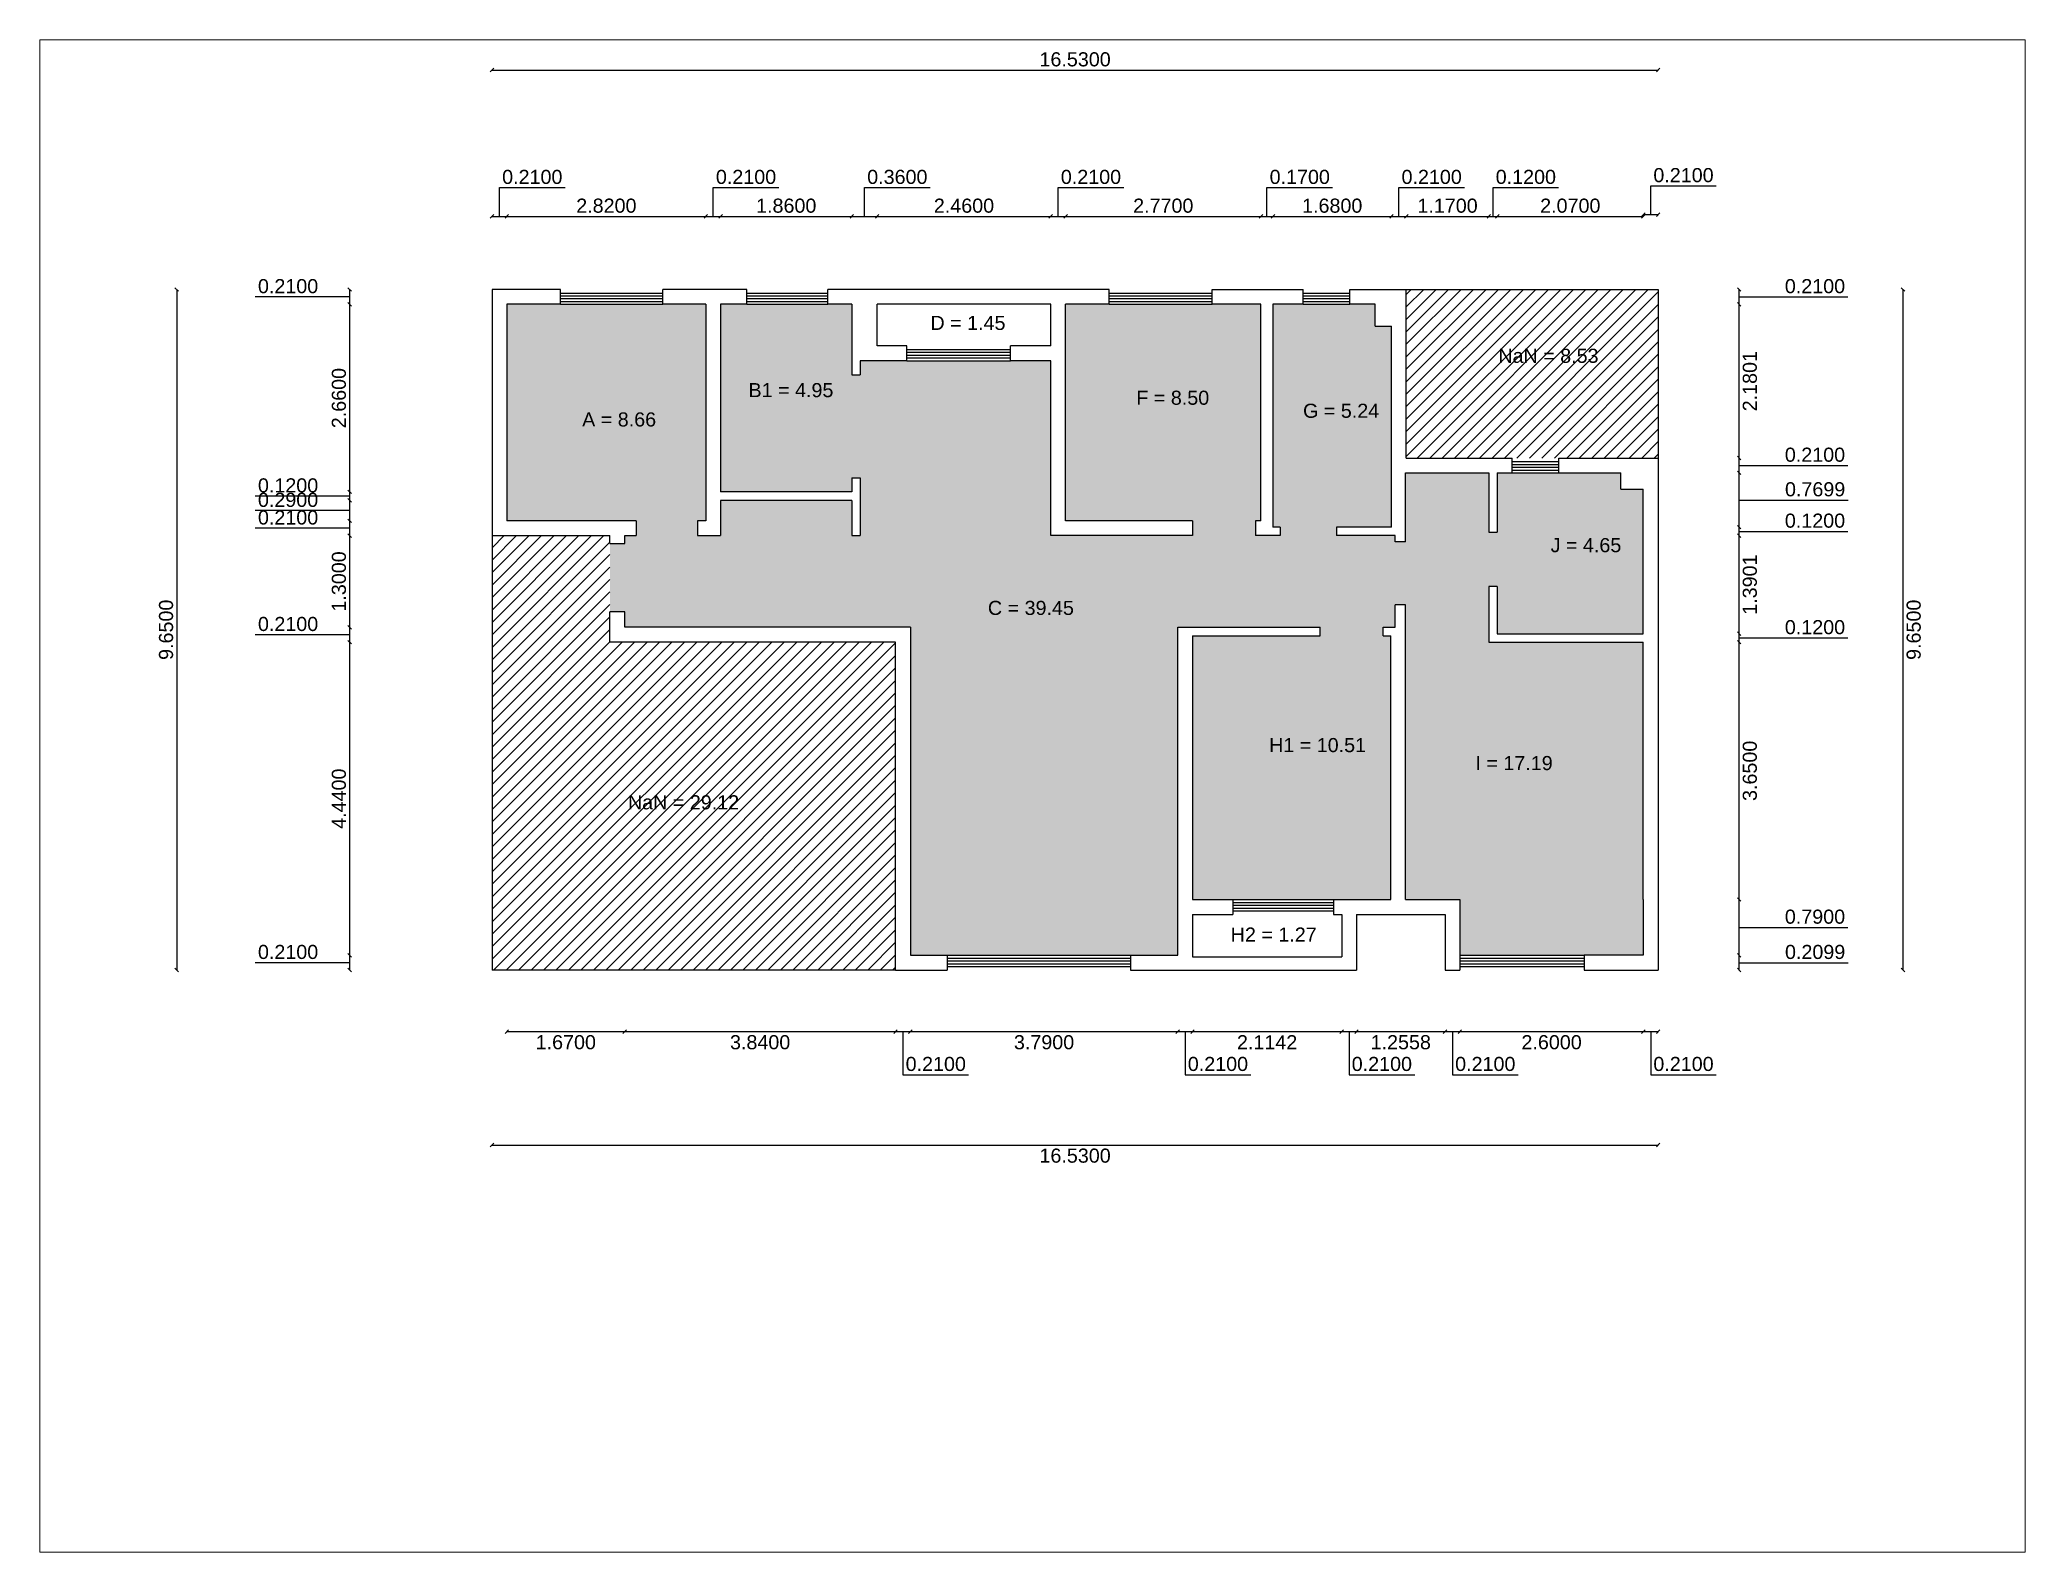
# Paper-space layout 'Layout2' of a CAD drawing. Header units: inches. Extents: x 1.05 to 9.45, y 0.8 to 7.2.
# The model-space entities are those that its viewports show. They can reach past a viewport. Long polylines and large blocks are cut down to what shows.
import ezdxf

# ---------------------------------------------------------------- set-up
doc = ezdxf.new("R2010")
doc.units = ezdxf.units.IN
doc.header["$MEASUREMENT"] = 0
doc.styles.get("Standard").update_dxf_attribs({"font": 'Arial.ttf'})
doc.dimstyles.get("Standard").update_dxf_attribs({"dimtxt": 0.2, "dimasz": 0.05, "dimexe": 0.18, "dimexo": 0.0625, "dimgap": 0.05, "dimtad": 2, "dimtoh": 1, "dimdec": 4, "dimzin": 0, "dimdsep": 46, "dimtxsty": 'Standard', "dimblk": 'OBLIQUE', "dimblk1": 'OBLIQUE', "dimblk2": 'OBLIQUE', "dimcen": 0, "dimse1": 1, "dimse2": 1, "dimadec": 0, "dimazin": 0, "dimtfac": 1, "dimtdec": 4, "dimtofl": 0, "dimtmove": 1, "dimatfit": 3, "dimldrblk": 'OBLIQUE', "dimfxl": 1, "dimtolj": 1, "dimtzin": 0, "dimarcsym": 0})

psp = doc.layouts.new('Layout2')

msp = doc.modelspace()

# ---------------------------------------------------------------- texts
for s, p in [('D = 1.45', (13.84955, 24.33425)), ('D = 1.45', (13.84955, 24.33425)), ('NaN = 8.53', (21.89972, 23.86783)), ('NaN = 8.53', (21.89972, 23.86783)), ('B1 = 4.95', (11.27017, 23.38119)), ('B1 = 4.95', (11.27017, 23.38119)), ('F = 8.50', (16.76836, 23.27319)), ('F = 8.50', (16.76836, 23.27319)), ('J = 4.65', (22.64132, 21.18303)), ('J = 4.65', (22.64132, 21.18303)), ('C = 39.45', (14.66388, 20.29331)), ('C = 39.45', (14.66388, 20.29331)), ('H1 = 10.51', (18.65013, 18.34819)), ('H1 = 10.51', (18.65013, 18.34819)), ('I = 17.19', (21.57532, 18.09331)), ('I = 17.19', (21.57532, 18.09331)), ('NaN = 29.12', (9.56085, 17.53682)), ('NaN = 29.12', (9.56085, 17.53682)), ('H2 = 1.27', (18.10586, 15.66161)), ('H2 = 1.27', (18.10586, 15.66161))]:
    e = msp.add_text(s, height=0.2)
    e.set_placement(p)
    e.dxf.unprotected_set("ltscale", 0)
at = {"insert": (8.91185, 23.16538), "char_height": 0.2, "attachment_point": 1}
msp.add_mtext('A = 8.66', dxfattribs=at).dxf.unprotected_set("ltscale", 0)
msp.add_mtext('A = 8.66', dxfattribs=at).dxf.unprotected_set("ltscale", 0)
at = {"insert": (19.13144, 23.28836), "char_height": 0.2, "attachment_point": 1}
msp.add_mtext('G = 5.24', dxfattribs=at)
msp.add_mtext('G = 5.24', dxfattribs=at)

# ---------------------------------------------------------------- blocks, each defined once
blk = doc.blocks.new('_Oblique')
at = {"color": 0, "linetype": 'ByBlock', "lineweight": -2}
blk.add_line((-0.5, -0.5), (0.5, 0.5), dxfattribs=at)
blk = doc.blocks.new('*D124')
at = {"color": 0, "lineweight": -2, "transparency": 16777216}
for p, q in [((7.74, 25.944), (7.74, 26.352)), ((7.74, 26.352), (8.67, 26.352)), ((7.635, 25.944), (7.845, 25.944))]:
    blk.add_line(p, q, dxfattribs=at).dxf.unprotected_set("ltscale", 0)
at = {"layer": 'Defpoints', "color": 0}
for p in [(7.845, 25.944), (7.635, 24.908), (7.845, 24.698)]:
    blk.add_point(p, dxfattribs=at).dxf.unprotected_set("ltscale", 0)
at = {"color": 0, "lineweight": -2, "transparency": 16777216, "xscale": 0.05, "yscale": 0.05, "zscale": 0.05, "rotation": 180}
blk.add_blockref('_Oblique', (7.635, 25.944), dxfattribs=at).dxf.unprotected_set("ltscale", 0)
at = {"color": 0, "lineweight": -2, "transparency": 16777216, "xscale": 0.05, "yscale": 0.05, "zscale": 0.05}
blk.add_blockref('_Oblique', (7.845, 25.944), dxfattribs=at).dxf.unprotected_set("ltscale", 0)
at = {"color": 0, "transparency": 16777216, "insert": (8.205, 26.503), "char_height": 0.2, "attachment_point": 5}
blk.add_mtext('\\A1;0.2100', dxfattribs=at).dxf.unprotected_set("ltscale", 0)
blk = doc.blocks.new('*D125')
at = {"color": 0, "lineweight": -2, "transparency": 16777216}
blk.add_line((7.845, 25.944), (10.665, 25.944), dxfattribs=at).dxf.unprotected_set("ltscale", 0)
at = {"layer": 'Defpoints', "color": 0}
for p in [(10.665, 25.944), (7.845, 24.698), (10.665, 24.698)]:
    blk.add_point(p, dxfattribs=at).dxf.unprotected_set("ltscale", 0)
at = {"color": 0, "lineweight": -2, "transparency": 16777216, "xscale": 0.05, "yscale": 0.05, "zscale": 0.05, "rotation": 180}
blk.add_blockref('_Oblique', (7.845, 25.944), dxfattribs=at).dxf.unprotected_set("ltscale", 0)
at = {"color": 0, "lineweight": -2, "transparency": 16777216, "xscale": 0.05, "yscale": 0.05, "zscale": 0.05}
blk.add_blockref('_Oblique', (10.665, 25.944), dxfattribs=at).dxf.unprotected_set("ltscale", 0)
at = {"color": 0, "transparency": 16777216, "insert": (9.255, 26.095), "char_height": 0.2, "attachment_point": 5}
blk.add_mtext('\\A1;2.8200', dxfattribs=at).dxf.unprotected_set("ltscale", 0)
blk = doc.blocks.new('*D126')
at = {"color": 0, "lineweight": -2, "transparency": 16777216}
for p, q in [((10.77, 25.944), (10.77, 26.352)), ((10.77, 26.352), (11.7, 26.352)), ((10.665, 25.944), (10.875, 25.944))]:
    blk.add_line(p, q, dxfattribs=at).dxf.unprotected_set("ltscale", 0)
at = {"layer": 'Defpoints', "color": 0}
for p in [(10.875, 25.944), (10.665, 24.698), (10.875, 24.698)]:
    blk.add_point(p, dxfattribs=at).dxf.unprotected_set("ltscale", 0)
at = {"color": 0, "lineweight": -2, "transparency": 16777216, "xscale": 0.05, "yscale": 0.05, "zscale": 0.05, "rotation": 180}
blk.add_blockref('_Oblique', (10.665, 25.944), dxfattribs=at).dxf.unprotected_set("ltscale", 0)
at = {"color": 0, "lineweight": -2, "transparency": 16777216, "xscale": 0.05, "yscale": 0.05, "zscale": 0.05}
blk.add_blockref('_Oblique', (10.875, 25.944), dxfattribs=at).dxf.unprotected_set("ltscale", 0)
at = {"color": 0, "transparency": 16777216, "insert": (11.235, 26.503), "char_height": 0.2, "attachment_point": 5}
blk.add_mtext('\\A1;0.2100', dxfattribs=at).dxf.unprotected_set("ltscale", 0)
blk = doc.blocks.new('*D127')
at = {"color": 0, "lineweight": -2, "transparency": 16777216}
blk.add_line((10.875, 25.944), (12.735, 25.944), dxfattribs=at).dxf.unprotected_set("ltscale", 0)
at = {"layer": 'Defpoints', "color": 0}
for p in [(12.735, 25.944), (10.875, 24.698), (12.735, 24.698)]:
    blk.add_point(p, dxfattribs=at).dxf.unprotected_set("ltscale", 0)
at = {"color": 0, "lineweight": -2, "transparency": 16777216, "xscale": 0.05, "yscale": 0.05, "zscale": 0.05, "rotation": 180}
blk.add_blockref('_Oblique', (10.875, 25.944), dxfattribs=at).dxf.unprotected_set("ltscale", 0)
at = {"color": 0, "lineweight": -2, "transparency": 16777216, "xscale": 0.05, "yscale": 0.05, "zscale": 0.05}
blk.add_blockref('_Oblique', (12.735, 25.944), dxfattribs=at).dxf.unprotected_set("ltscale", 0)
at = {"color": 0, "transparency": 16777216, "insert": (11.805, 26.095), "char_height": 0.2, "attachment_point": 5}
blk.add_mtext('\\A1;1.8600', dxfattribs=at).dxf.unprotected_set("ltscale", 0)
blk = doc.blocks.new('*D128')
at = {"color": 0, "lineweight": -2, "transparency": 16777216}
for p, q in [((12.915, 25.944), (12.915, 26.352)), ((12.915, 26.352), (13.845, 26.352)), ((12.735, 25.944), (13.095, 25.944))]:
    blk.add_line(p, q, dxfattribs=at).dxf.unprotected_set("ltscale", 0)
at = {"layer": 'Defpoints', "color": 0}
for p in [(13.095, 25.944), (12.735, 24.698), (13.095, 24.698)]:
    blk.add_point(p, dxfattribs=at).dxf.unprotected_set("ltscale", 0)
at = {"color": 0, "lineweight": -2, "transparency": 16777216, "xscale": 0.05, "yscale": 0.05, "zscale": 0.05, "rotation": 180}
blk.add_blockref('_Oblique', (12.735, 25.944), dxfattribs=at).dxf.unprotected_set("ltscale", 0)
at = {"color": 0, "lineweight": -2, "transparency": 16777216, "xscale": 0.05, "yscale": 0.05, "zscale": 0.05}
blk.add_blockref('_Oblique', (13.095, 25.944), dxfattribs=at).dxf.unprotected_set("ltscale", 0)
at = {"color": 0, "transparency": 16777216, "insert": (13.38, 26.503), "char_height": 0.2, "attachment_point": 5}
blk.add_mtext('\\A1;0.3600', dxfattribs=at).dxf.unprotected_set("ltscale", 0)
blk = doc.blocks.new('*D129')
at = {"color": 0, "lineweight": -2, "transparency": 16777216}
blk.add_line((13.095, 25.944), (15.555, 25.944), dxfattribs=at).dxf.unprotected_set("ltscale", 0)
at = {"layer": 'Defpoints', "color": 0}
for p in [(15.555, 25.944), (13.095, 24.698), (15.555, 24.698)]:
    blk.add_point(p, dxfattribs=at).dxf.unprotected_set("ltscale", 0)
at = {"color": 0, "lineweight": -2, "transparency": 16777216, "xscale": 0.05, "yscale": 0.05, "zscale": 0.05, "rotation": 180}
blk.add_blockref('_Oblique', (13.095, 25.944), dxfattribs=at).dxf.unprotected_set("ltscale", 0)
at = {"color": 0, "lineweight": -2, "transparency": 16777216, "xscale": 0.05, "yscale": 0.05, "zscale": 0.05}
blk.add_blockref('_Oblique', (15.555, 25.944), dxfattribs=at).dxf.unprotected_set("ltscale", 0)
at = {"color": 0, "transparency": 16777216, "insert": (14.325, 26.095), "char_height": 0.2, "attachment_point": 5}
blk.add_mtext('\\A1;2.4600', dxfattribs=at).dxf.unprotected_set("ltscale", 0)
blk = doc.blocks.new('*D130')
at = {"color": 0, "lineweight": -2, "transparency": 16777216}
for p, q in [((15.66, 25.944), (15.66, 26.352)), ((15.66, 26.352), (16.59, 26.352)), ((15.555, 25.944), (15.765, 25.944))]:
    blk.add_line(p, q, dxfattribs=at).dxf.unprotected_set("ltscale", 0)
at = {"layer": 'Defpoints', "color": 0}
for p in [(15.765, 25.944), (15.555, 24.698), (15.765, 24.698)]:
    blk.add_point(p, dxfattribs=at).dxf.unprotected_set("ltscale", 0)
at = {"color": 0, "lineweight": -2, "transparency": 16777216, "xscale": 0.05, "yscale": 0.05, "zscale": 0.05, "rotation": 180}
blk.add_blockref('_Oblique', (15.555, 25.944), dxfattribs=at).dxf.unprotected_set("ltscale", 0)
at = {"color": 0, "lineweight": -2, "transparency": 16777216, "xscale": 0.05, "yscale": 0.05, "zscale": 0.05}
blk.add_blockref('_Oblique', (15.765, 25.944), dxfattribs=at).dxf.unprotected_set("ltscale", 0)
at = {"color": 0, "transparency": 16777216, "insert": (16.125, 26.503), "char_height": 0.2, "attachment_point": 5}
blk.add_mtext('\\A1;0.2100', dxfattribs=at).dxf.unprotected_set("ltscale", 0)
blk = doc.blocks.new('*D131')
at = {"color": 0, "lineweight": -2, "transparency": 16777216}
blk.add_line((15.765, 25.944), (18.535, 25.944), dxfattribs=at).dxf.unprotected_set("ltscale", 0)
at = {"layer": 'Defpoints', "color": 0}
for p in [(18.535, 25.944), (15.765, 24.698), (18.535, 24.698)]:
    blk.add_point(p, dxfattribs=at).dxf.unprotected_set("ltscale", 0)
at = {"color": 0, "lineweight": -2, "transparency": 16777216, "xscale": 0.05, "yscale": 0.05, "zscale": 0.05, "rotation": 180}
blk.add_blockref('_Oblique', (15.765, 25.944), dxfattribs=at).dxf.unprotected_set("ltscale", 0)
at = {"color": 0, "lineweight": -2, "transparency": 16777216, "xscale": 0.05, "yscale": 0.05, "zscale": 0.05}
blk.add_blockref('_Oblique', (18.535, 25.944), dxfattribs=at).dxf.unprotected_set("ltscale", 0)
at = {"color": 0, "transparency": 16777216, "insert": (17.15, 26.095), "char_height": 0.2, "attachment_point": 5}
blk.add_mtext('\\A1;2.7700', dxfattribs=at).dxf.unprotected_set("ltscale", 0)
blk = doc.blocks.new('*D132')
at = {"color": 0, "lineweight": -2, "transparency": 16777216}
for p, q in [((18.62, 25.944), (18.62, 26.352)), ((18.62, 26.352), (19.55, 26.352)), ((18.535, 25.944), (18.705, 25.944))]:
    blk.add_line(p, q, dxfattribs=at).dxf.unprotected_set("ltscale", 0)
at = {"layer": 'Defpoints', "color": 0}
for p in [(18.705, 25.944), (18.535, 24.698), (18.705, 24.698)]:
    blk.add_point(p, dxfattribs=at).dxf.unprotected_set("ltscale", 0)
at = {"color": 0, "lineweight": -2, "transparency": 16777216, "xscale": 0.05, "yscale": 0.05, "zscale": 0.05, "rotation": 180}
blk.add_blockref('_Oblique', (18.535, 25.944), dxfattribs=at).dxf.unprotected_set("ltscale", 0)
at = {"color": 0, "lineweight": -2, "transparency": 16777216, "xscale": 0.05, "yscale": 0.05, "zscale": 0.05}
blk.add_blockref('_Oblique', (18.705, 25.944), dxfattribs=at).dxf.unprotected_set("ltscale", 0)
at = {"color": 0, "transparency": 16777216, "insert": (19.085, 26.503), "char_height": 0.2, "attachment_point": 5}
blk.add_mtext('\\A1;0.1700', dxfattribs=at).dxf.unprotected_set("ltscale", 0)
blk = doc.blocks.new('*D133')
at = {"color": 0, "lineweight": -2, "transparency": 16777216}
blk.add_line((18.705, 25.944), (20.385, 25.944), dxfattribs=at).dxf.unprotected_set("ltscale", 0)
at = {"layer": 'Defpoints', "color": 0}
for p in [(20.385, 25.944), (18.705, 24.698), (20.385, 24.698)]:
    blk.add_point(p, dxfattribs=at).dxf.unprotected_set("ltscale", 0)
at = {"color": 0, "lineweight": -2, "transparency": 16777216, "xscale": 0.05, "yscale": 0.05, "zscale": 0.05, "rotation": 180}
blk.add_blockref('_Oblique', (18.705, 25.944), dxfattribs=at).dxf.unprotected_set("ltscale", 0)
at = {"color": 0, "lineweight": -2, "transparency": 16777216, "xscale": 0.05, "yscale": 0.05, "zscale": 0.05}
blk.add_blockref('_Oblique', (20.385, 25.944), dxfattribs=at).dxf.unprotected_set("ltscale", 0)
at = {"color": 0, "transparency": 16777216, "insert": (19.545, 26.095), "char_height": 0.2, "attachment_point": 5}
blk.add_mtext('\\A1;1.6800', dxfattribs=at).dxf.unprotected_set("ltscale", 0)
blk = doc.blocks.new('*D134')
at = {"color": 0, "lineweight": -2, "transparency": 16777216}
for p, q in [((20.49, 25.944), (20.49, 26.352)), ((20.49, 26.352), (21.42, 26.352)), ((20.385, 25.944), (20.595, 25.944))]:
    blk.add_line(p, q, dxfattribs=at).dxf.unprotected_set("ltscale", 0)
at = {"layer": 'Defpoints', "color": 0}
for p in [(20.595, 25.944), (20.595, 24.908), (20.385, 24.698)]:
    blk.add_point(p, dxfattribs=at).dxf.unprotected_set("ltscale", 0)
at = {"color": 0, "lineweight": -2, "transparency": 16777216, "xscale": 0.05, "yscale": 0.05, "zscale": 0.05, "rotation": 180}
blk.add_blockref('_Oblique', (20.385, 25.944), dxfattribs=at).dxf.unprotected_set("ltscale", 0)
at = {"color": 0, "lineweight": -2, "transparency": 16777216, "xscale": 0.05, "yscale": 0.05, "zscale": 0.05}
blk.add_blockref('_Oblique', (20.595, 25.944), dxfattribs=at).dxf.unprotected_set("ltscale", 0)
at = {"color": 0, "transparency": 16777216, "insert": (20.955, 26.503), "char_height": 0.2, "attachment_point": 5}
blk.add_mtext('\\A1;0.2100', dxfattribs=at).dxf.unprotected_set("ltscale", 0)
blk = doc.blocks.new('*D135')
at = {"color": 0, "lineweight": -2, "transparency": 16777216}
blk.add_line((20.595, 25.944), (21.765, 25.944), dxfattribs=at).dxf.unprotected_set("ltscale", 0)
at = {"layer": 'Defpoints', "color": 0}
for p in [(21.765, 25.944), (20.595, 24.908), (21.765, 22.308)]:
    blk.add_point(p, dxfattribs=at).dxf.unprotected_set("ltscale", 0)
at = {"color": 0, "lineweight": -2, "transparency": 16777216, "xscale": 0.05, "yscale": 0.05, "zscale": 0.05, "rotation": 180}
blk.add_blockref('_Oblique', (20.595, 25.944), dxfattribs=at).dxf.unprotected_set("ltscale", 0)
at = {"color": 0, "lineweight": -2, "transparency": 16777216, "xscale": 0.05, "yscale": 0.05, "zscale": 0.05}
blk.add_blockref('_Oblique', (21.765, 25.944), dxfattribs=at).dxf.unprotected_set("ltscale", 0)
at = {"color": 0, "transparency": 16777216, "insert": (21.18, 26.095), "char_height": 0.2, "attachment_point": 5}
blk.add_mtext('\\A1;1.1700', dxfattribs=at).dxf.unprotected_set("ltscale", 0)
blk = doc.blocks.new('*D136')
at = {"color": 0, "lineweight": -2, "transparency": 16777216}
for p, q in [((21.825, 25.944), (21.825, 26.352)), ((21.825, 26.352), (22.755, 26.352)), ((21.765, 25.944), (21.885, 25.944))]:
    blk.add_line(p, q, dxfattribs=at).dxf.unprotected_set("ltscale", 0)
at = {"layer": 'Defpoints', "color": 0}
for p in [(21.885, 25.944), (21.765, 22.308), (21.885, 22.308)]:
    blk.add_point(p, dxfattribs=at).dxf.unprotected_set("ltscale", 0)
at = {"color": 0, "lineweight": -2, "transparency": 16777216, "xscale": 0.05, "yscale": 0.05, "zscale": 0.05, "rotation": 180}
blk.add_blockref('_Oblique', (21.765, 25.944), dxfattribs=at).dxf.unprotected_set("ltscale", 0)
at = {"color": 0, "lineweight": -2, "transparency": 16777216, "xscale": 0.05, "yscale": 0.05, "zscale": 0.05}
blk.add_blockref('_Oblique', (21.885, 25.944), dxfattribs=at).dxf.unprotected_set("ltscale", 0)
at = {"color": 0, "transparency": 16777216, "insert": (22.29, 26.503), "char_height": 0.2, "attachment_point": 5}
blk.add_mtext('\\A1;0.1200', dxfattribs=at).dxf.unprotected_set("ltscale", 0)
blk = doc.blocks.new('*D137')
at = {"color": 0, "lineweight": -2, "transparency": 16777216}
blk.add_line((21.885, 25.944), (23.955, 25.944), dxfattribs=at).dxf.unprotected_set("ltscale", 0)
at = {"layer": 'Defpoints', "color": 0}
for p in [(23.955, 25.944), (21.885, 22.308), (23.955, 22.308)]:
    blk.add_point(p, dxfattribs=at).dxf.unprotected_set("ltscale", 0)
at = {"color": 0, "lineweight": -2, "transparency": 16777216, "xscale": 0.05, "yscale": 0.05, "zscale": 0.05, "rotation": 180}
blk.add_blockref('_Oblique', (21.885, 25.944), dxfattribs=at).dxf.unprotected_set("ltscale", 0)
at = {"color": 0, "lineweight": -2, "transparency": 16777216, "xscale": 0.05, "yscale": 0.05, "zscale": 0.05}
blk.add_blockref('_Oblique', (23.955, 25.944), dxfattribs=at).dxf.unprotected_set("ltscale", 0)
at = {"color": 0, "transparency": 16777216, "insert": (22.92, 26.095), "char_height": 0.2, "attachment_point": 5}
blk.add_mtext('\\A1;2.0700', dxfattribs=at).dxf.unprotected_set("ltscale", 0)
blk = doc.blocks.new('*D138')
at = {"color": 0, "lineweight": -2, "transparency": 16777216}
for p, q in [((24.06, 25.969), (24.06, 26.377)), ((24.06, 26.377), (24.99, 26.377)), ((23.955, 25.969), (24.165, 25.969))]:
    blk.add_line(p, q, dxfattribs=at).dxf.unprotected_set("ltscale", 0)
at = {"layer": 'Defpoints', "color": 0}
for p in [(24.165, 25.969), (24.165, 24.908), (23.955, 22.308)]:
    blk.add_point(p, dxfattribs=at).dxf.unprotected_set("ltscale", 0)
at = {"color": 0, "lineweight": -2, "transparency": 16777216, "xscale": 0.05, "yscale": 0.05, "zscale": 0.05, "rotation": 180}
blk.add_blockref('_Oblique', (23.955, 25.969), dxfattribs=at).dxf.unprotected_set("ltscale", 0)
at = {"color": 0, "lineweight": -2, "transparency": 16777216, "xscale": 0.05, "yscale": 0.05, "zscale": 0.05}
blk.add_blockref('_Oblique', (24.165, 25.969), dxfattribs=at).dxf.unprotected_set("ltscale", 0)
at = {"color": 0, "transparency": 16777216, "insert": (24.525, 26.528), "char_height": 0.2, "attachment_point": 5}
blk.add_mtext('\\A1;0.2100', dxfattribs=at).dxf.unprotected_set("ltscale", 0)
blk = doc.blocks.new('*D100')
at = {"color": 0, "lineweight": -2, "transparency": 16777216}
for p, q in [((25.314, 15.258), (25.314, 15.468)), ((25.314, 15.363), (25.925, 15.363)), ((25.925, 15.363), (26.857, 15.363))]:
    blk.add_line(p, q, dxfattribs=at).dxf.unprotected_set("ltscale", 0)
at = {"layer": 'Defpoints', "color": 0}
for p in [(23.955, 15.468), (24.165, 15.258), (25.314, 15.468)]:
    blk.add_point(p, dxfattribs=at).dxf.unprotected_set("ltscale", 0)
at = {"color": 0, "lineweight": -2, "transparency": 16777216, "xscale": 0.05, "yscale": 0.05, "zscale": 0.05}
for p, rotation in [((25.314, 15.468), 90), ((25.314, 15.258), 270)]:
    blk.add_blockref('_Oblique', p, dxfattribs=dict(at, rotation=rotation)).dxf.unprotected_set("ltscale", 0)
at = {"color": 0, "transparency": 16777216, "insert": (26.391, 15.514), "char_height": 0.2, "attachment_point": 5}
blk.add_mtext('\\A1;0.2099', dxfattribs=at).dxf.unprotected_set("ltscale", 0)
blk = doc.blocks.new('*D101')
at = {"color": 0, "lineweight": -2, "transparency": 16777216}
for p, q in [((25.314, 15.468), (25.314, 16.258)), ((25.314, 15.863), (25.925, 15.863)), ((25.925, 15.863), (26.854, 15.863))]:
    blk.add_line(p, q, dxfattribs=at).dxf.unprotected_set("ltscale", 0)
at = {"layer": 'Defpoints', "color": 0}
for p in [(23.955, 16.258), (25.314, 16.258), (23.955, 15.468)]:
    blk.add_point(p, dxfattribs=at).dxf.unprotected_set("ltscale", 0)
at = {"color": 0, "lineweight": -2, "transparency": 16777216, "xscale": 0.05, "yscale": 0.05, "zscale": 0.05}
for p, rotation in [((25.314, 16.258), 90), ((25.314, 15.468), 270)]:
    blk.add_blockref('_Oblique', p, dxfattribs=dict(at, rotation=rotation)).dxf.unprotected_set("ltscale", 0)
at = {"color": 0, "transparency": 16777216, "insert": (26.389, 16.014), "char_height": 0.2, "attachment_point": 5}
blk.add_mtext('\\A1;0.7900', dxfattribs=at).dxf.unprotected_set("ltscale", 0)
blk = doc.blocks.new('*D102')
at = {"color": 0, "lineweight": -2, "transparency": 16777216}
blk.add_line((25.314, 16.258), (25.314, 19.908), dxfattribs=at).dxf.unprotected_set("ltscale", 0)
at = {"layer": 'Defpoints', "color": 0}
for p in [(23.955, 19.908), (25.314, 19.908), (23.955, 16.258)]:
    blk.add_point(p, dxfattribs=at).dxf.unprotected_set("ltscale", 0)
at = {"color": 0, "lineweight": -2, "transparency": 16777216, "xscale": 0.05, "yscale": 0.05, "zscale": 0.05}
for p, rotation in [((25.314, 19.908), 90), ((25.314, 16.258), 270)]:
    blk.add_blockref('_Oblique', p, dxfattribs=dict(at, rotation=rotation)).dxf.unprotected_set("ltscale", 0)
at = {"color": 0, "transparency": 16777216, "insert": (25.466, 18.083), "char_height": 0.2, "attachment_point": 5, "rotation": 90}
blk.add_mtext('\\A1;3.6500', dxfattribs=at).dxf.unprotected_set("ltscale", 0)
blk = doc.blocks.new('*D103')
at = {"color": 0, "lineweight": -2, "transparency": 16777216}
for p, q in [((25.314, 19.908), (25.314, 20.028)), ((25.314, 19.968), (25.925, 19.968)), ((25.925, 19.968), (26.854, 19.968))]:
    blk.add_line(p, q, dxfattribs=at).dxf.unprotected_set("ltscale", 0)
at = {"layer": 'Defpoints', "color": 0}
for p in [(23.955, 20.028), (25.314, 20.028), (23.955, 19.908)]:
    blk.add_point(p, dxfattribs=at).dxf.unprotected_set("ltscale", 0)
at = {"color": 0, "lineweight": -2, "transparency": 16777216, "xscale": 0.05, "yscale": 0.05, "zscale": 0.05}
for p, rotation in [((25.314, 20.028), 90), ((25.314, 19.908), 270)]:
    blk.add_blockref('_Oblique', p, dxfattribs=dict(at, rotation=rotation)).dxf.unprotected_set("ltscale", 0)
at = {"color": 0, "transparency": 16777216, "insert": (26.389, 20.119), "char_height": 0.2, "attachment_point": 5}
blk.add_mtext('\\A1;0.1200', dxfattribs=at).dxf.unprotected_set("ltscale", 0)
blk = doc.blocks.new('*D104')
at = {"color": 0, "lineweight": -2, "transparency": 16777216}
blk.add_line((25.314, 20.028), (25.314, 21.418), dxfattribs=at).dxf.unprotected_set("ltscale", 0)
at = {"layer": 'Defpoints', "color": 0}
for p in [(20.435, 21.418), (25.314, 21.418), (23.955, 20.028)]:
    blk.add_point(p, dxfattribs=at).dxf.unprotected_set("ltscale", 0)
at = {"color": 0, "lineweight": -2, "transparency": 16777216, "xscale": 0.05, "yscale": 0.05, "zscale": 0.05}
for p, rotation in [((25.314, 21.418), 90), ((25.314, 20.028), 270)]:
    blk.add_blockref('_Oblique', p, dxfattribs=dict(at, rotation=rotation)).dxf.unprotected_set("ltscale", 0)
at = {"color": 0, "transparency": 16777216, "insert": (25.466, 20.723), "char_height": 0.2, "attachment_point": 5, "rotation": 90}
blk.add_mtext('\\A1;1.3901', dxfattribs=at).dxf.unprotected_set("ltscale", 0)
blk = doc.blocks.new('*D105')
at = {"color": 0, "lineweight": -2, "transparency": 16777216}
for p, q in [((25.314, 21.418), (25.314, 21.538)), ((25.314, 21.478), (25.925, 21.478)), ((25.925, 21.478), (26.854, 21.478))]:
    blk.add_line(p, q, dxfattribs=at).dxf.unprotected_set("ltscale", 0)
at = {"layer": 'Defpoints', "color": 0}
for p in [(20.385, 21.538), (20.435, 21.418), (25.314, 21.538)]:
    blk.add_point(p, dxfattribs=at).dxf.unprotected_set("ltscale", 0)
at = {"color": 0, "lineweight": -2, "transparency": 16777216, "xscale": 0.05, "yscale": 0.05, "zscale": 0.05}
for p, rotation in [((25.314, 21.538), 90), ((25.314, 21.418), 270)]:
    blk.add_blockref('_Oblique', p, dxfattribs=dict(at, rotation=rotation)).dxf.unprotected_set("ltscale", 0)
at = {"color": 0, "transparency": 16777216, "insert": (26.389, 21.629), "char_height": 0.2, "attachment_point": 5}
blk.add_mtext('\\A1;0.1200', dxfattribs=at).dxf.unprotected_set("ltscale", 0)
blk = doc.blocks.new('*D106')
at = {"color": 0, "lineweight": -2, "transparency": 16777216}
for p, q in [((25.314, 21.538), (25.314, 22.308)), ((25.314, 21.923), (25.925, 21.923)), ((25.925, 21.923), (26.857, 21.923))]:
    blk.add_line(p, q, dxfattribs=at).dxf.unprotected_set("ltscale", 0)
at = {"layer": 'Defpoints', "color": 0}
for p in [(23.955, 22.308), (25.314, 22.308), (20.385, 21.538)]:
    blk.add_point(p, dxfattribs=at).dxf.unprotected_set("ltscale", 0)
at = {"color": 0, "lineweight": -2, "transparency": 16777216, "xscale": 0.05, "yscale": 0.05, "zscale": 0.05}
for p, rotation in [((25.314, 22.308), 90), ((25.314, 21.538), 270)]:
    blk.add_blockref('_Oblique', p, dxfattribs=dict(at, rotation=rotation)).dxf.unprotected_set("ltscale", 0)
at = {"color": 0, "transparency": 16777216, "insert": (26.391, 22.074), "char_height": 0.2, "attachment_point": 5}
blk.add_mtext('\\A1;0.7699', dxfattribs=at).dxf.unprotected_set("ltscale", 0)
blk = doc.blocks.new('*D107')
at = {"color": 0, "lineweight": -2, "transparency": 16777216}
for p, q in [((25.314, 22.308), (25.314, 22.518)), ((25.314, 22.413), (25.925, 22.413)), ((25.925, 22.413), (26.854, 22.413))]:
    blk.add_line(p, q, dxfattribs=at).dxf.unprotected_set("ltscale", 0)
at = {"layer": 'Defpoints', "color": 0}
for p in [(23.955, 22.308), (24.165, 22.518), (25.314, 22.518)]:
    blk.add_point(p, dxfattribs=at).dxf.unprotected_set("ltscale", 0)
at = {"color": 0, "lineweight": -2, "transparency": 16777216, "xscale": 0.05, "yscale": 0.05, "zscale": 0.05}
for p, rotation in [((25.314, 22.518), 90), ((25.314, 22.308), 270)]:
    blk.add_blockref('_Oblique', p, dxfattribs=dict(at, rotation=rotation)).dxf.unprotected_set("ltscale", 0)
at = {"color": 0, "transparency": 16777216, "insert": (26.389, 22.564), "char_height": 0.2, "attachment_point": 5}
blk.add_mtext('\\A1;0.2100', dxfattribs=at).dxf.unprotected_set("ltscale", 0)
blk = doc.blocks.new('*D108')
at = {"color": 0, "lineweight": -2, "transparency": 16777216}
blk.add_line((25.314, 22.518), (25.314, 24.698), dxfattribs=at).dxf.unprotected_set("ltscale", 0)
at = {"layer": 'Defpoints', "color": 0}
for p in [(20.385, 24.698), (25.314, 24.698), (24.165, 22.518)]:
    blk.add_point(p, dxfattribs=at).dxf.unprotected_set("ltscale", 0)
at = {"color": 0, "lineweight": -2, "transparency": 16777216, "xscale": 0.05, "yscale": 0.05, "zscale": 0.05}
for p, rotation in [((25.314, 24.698), 90), ((25.314, 22.518), 270)]:
    blk.add_blockref('_Oblique', p, dxfattribs=dict(at, rotation=rotation)).dxf.unprotected_set("ltscale", 0)
at = {"color": 0, "transparency": 16777216, "insert": (25.466, 23.608), "char_height": 0.2, "attachment_point": 5, "rotation": 90}
blk.add_mtext('\\A1;2.1801', dxfattribs=at).dxf.unprotected_set("ltscale", 0)
blk = doc.blocks.new('*D109')
at = {"color": 0, "lineweight": -2, "transparency": 16777216}
for p, q in [((25.314, 24.698), (25.314, 24.908)), ((25.314, 24.803), (25.925, 24.803)), ((25.925, 24.803), (26.854, 24.803))]:
    blk.add_line(p, q, dxfattribs=at).dxf.unprotected_set("ltscale", 0)
at = {"layer": 'Defpoints', "color": 0}
for p in [(20.595, 24.908), (25.314, 24.908), (20.385, 24.698)]:
    blk.add_point(p, dxfattribs=at).dxf.unprotected_set("ltscale", 0)
at = {"color": 0, "lineweight": -2, "transparency": 16777216, "xscale": 0.05, "yscale": 0.05, "zscale": 0.05}
for p, rotation in [((25.314, 24.908), 90), ((25.314, 24.698), 270)]:
    blk.add_blockref('_Oblique', p, dxfattribs=dict(at, rotation=rotation)).dxf.unprotected_set("ltscale", 0)
at = {"color": 0, "transparency": 16777216, "insert": (26.389, 24.954), "char_height": 0.2, "attachment_point": 5}
blk.add_mtext('\\A1;0.2100', dxfattribs=at).dxf.unprotected_set("ltscale", 0)
blk = doc.blocks.new('*D139')
at = {"color": 0, "lineweight": -2, "transparency": 16777216}
blk.add_line((7.845, 14.385), (9.515, 14.385), dxfattribs=at).dxf.unprotected_set("ltscale", 0)
at = {"layer": 'Defpoints', "color": 0}
for p in [(7.845, 21.628), (9.515, 20.118), (9.515, 14.385)]:
    blk.add_point(p, dxfattribs=at).dxf.unprotected_set("ltscale", 0)
at = {"color": 0, "lineweight": -2, "transparency": 16777216, "xscale": 0.05, "yscale": 0.05, "zscale": 0.05, "rotation": 180}
blk.add_blockref('_Oblique', (7.845, 14.385), dxfattribs=at).dxf.unprotected_set("ltscale", 0)
at = {"color": 0, "lineweight": -2, "transparency": 16777216, "xscale": 0.05, "yscale": 0.05, "zscale": 0.05}
blk.add_blockref('_Oblique', (9.515, 14.385), dxfattribs=at).dxf.unprotected_set("ltscale", 0)
at = {"color": 0, "transparency": 16777216, "insert": (8.68, 14.234), "char_height": 0.2, "attachment_point": 5}
blk.add_mtext('\\A1;1.6700', dxfattribs=at).dxf.unprotected_set("ltscale", 0)
blk = doc.blocks.new('*D140')
at = {"color": 0, "lineweight": -2, "transparency": 16777216}
blk.add_line((9.515, 14.385), (13.355, 14.385), dxfattribs=at).dxf.unprotected_set("ltscale", 0)
at = {"layer": 'Defpoints', "color": 0}
for p in [(9.515, 20.118), (13.355, 15.258), (13.355, 14.385)]:
    blk.add_point(p, dxfattribs=at).dxf.unprotected_set("ltscale", 0)
at = {"color": 0, "lineweight": -2, "transparency": 16777216, "xscale": 0.05, "yscale": 0.05, "zscale": 0.05, "rotation": 180}
blk.add_blockref('_Oblique', (9.515, 14.385), dxfattribs=at).dxf.unprotected_set("ltscale", 0)
at = {"color": 0, "lineweight": -2, "transparency": 16777216, "xscale": 0.05, "yscale": 0.05, "zscale": 0.05}
blk.add_blockref('_Oblique', (13.355, 14.385), dxfattribs=at).dxf.unprotected_set("ltscale", 0)
at = {"color": 0, "transparency": 16777216, "insert": (11.435, 14.234), "char_height": 0.2, "attachment_point": 5}
blk.add_mtext('\\A1;3.8400', dxfattribs=at).dxf.unprotected_set("ltscale", 0)
blk = doc.blocks.new('*D141')
at = {"color": 0, "lineweight": -2, "transparency": 16777216}
for p, q in [((13.355, 14.385), (13.565, 14.385)), ((13.46, 14.385), (13.46, 13.775)), ((13.46, 13.775), (14.39, 13.775))]:
    blk.add_line(p, q, dxfattribs=at).dxf.unprotected_set("ltscale", 0)
at = {"layer": 'Defpoints', "color": 0}
for p in [(13.355, 15.258), (13.565, 15.468), (13.565, 14.385)]:
    blk.add_point(p, dxfattribs=at).dxf.unprotected_set("ltscale", 0)
at = {"color": 0, "lineweight": -2, "transparency": 16777216, "xscale": 0.05, "yscale": 0.05, "zscale": 0.05, "rotation": 180}
blk.add_blockref('_Oblique', (13.355, 14.385), dxfattribs=at).dxf.unprotected_set("ltscale", 0)
at = {"color": 0, "lineweight": -2, "transparency": 16777216, "xscale": 0.05, "yscale": 0.05, "zscale": 0.05}
blk.add_blockref('_Oblique', (13.565, 14.385), dxfattribs=at).dxf.unprotected_set("ltscale", 0)
at = {"color": 0, "transparency": 16777216, "insert": (13.925, 13.926), "char_height": 0.2, "attachment_point": 5}
blk.add_mtext('\\A1;0.2100', dxfattribs=at).dxf.unprotected_set("ltscale", 0)
blk = doc.blocks.new('*D142')
at = {"color": 0, "lineweight": -2, "transparency": 16777216}
blk.add_line((13.565, 14.385), (17.355, 14.385), dxfattribs=at).dxf.unprotected_set("ltscale", 0)
at = {"layer": 'Defpoints', "color": 0}
for p in [(13.565, 15.468), (17.355, 15.468), (17.355, 14.385)]:
    blk.add_point(p, dxfattribs=at).dxf.unprotected_set("ltscale", 0)
at = {"color": 0, "lineweight": -2, "transparency": 16777216, "xscale": 0.05, "yscale": 0.05, "zscale": 0.05, "rotation": 180}
blk.add_blockref('_Oblique', (13.565, 14.385), dxfattribs=at).dxf.unprotected_set("ltscale", 0)
at = {"color": 0, "lineweight": -2, "transparency": 16777216, "xscale": 0.05, "yscale": 0.05, "zscale": 0.05}
blk.add_blockref('_Oblique', (17.355, 14.385), dxfattribs=at).dxf.unprotected_set("ltscale", 0)
at = {"color": 0, "transparency": 16777216, "insert": (15.46, 14.234), "char_height": 0.2, "attachment_point": 5}
blk.add_mtext('\\A1;3.7900', dxfattribs=at).dxf.unprotected_set("ltscale", 0)
blk = doc.blocks.new('*D143')
at = {"color": 0, "lineweight": -2, "transparency": 16777216}
for p, q in [((17.355, 14.385), (17.565, 14.385)), ((17.46, 14.385), (17.46, 13.775)), ((17.46, 13.775), (18.39, 13.775))]:
    blk.add_line(p, q, dxfattribs=at).dxf.unprotected_set("ltscale", 0)
at = {"layer": 'Defpoints', "color": 0}
for p in [(17.355, 15.468), (17.565, 15.448), (17.565, 14.385)]:
    blk.add_point(p, dxfattribs=at).dxf.unprotected_set("ltscale", 0)
at = {"color": 0, "lineweight": -2, "transparency": 16777216, "xscale": 0.05, "yscale": 0.05, "zscale": 0.05, "rotation": 180}
blk.add_blockref('_Oblique', (17.355, 14.385), dxfattribs=at).dxf.unprotected_set("ltscale", 0)
at = {"color": 0, "lineweight": -2, "transparency": 16777216, "xscale": 0.05, "yscale": 0.05, "zscale": 0.05}
blk.add_blockref('_Oblique', (17.565, 14.385), dxfattribs=at).dxf.unprotected_set("ltscale", 0)
at = {"color": 0, "transparency": 16777216, "insert": (17.925, 13.926), "char_height": 0.2, "attachment_point": 5}
blk.add_mtext('\\A1;0.2100', dxfattribs=at).dxf.unprotected_set("ltscale", 0)
blk = doc.blocks.new('*D144')
at = {"color": 0, "lineweight": -2, "transparency": 16777216}
blk.add_line((17.565, 14.385), (19.68, 14.385), dxfattribs=at).dxf.unprotected_set("ltscale", 0)
at = {"layer": 'Defpoints', "color": 0}
for p in [(17.565, 15.448), (19.68, 15.448), (19.68, 14.385)]:
    blk.add_point(p, dxfattribs=at).dxf.unprotected_set("ltscale", 0)
at = {"color": 0, "lineweight": -2, "transparency": 16777216, "xscale": 0.05, "yscale": 0.05, "zscale": 0.05, "rotation": 180}
blk.add_blockref('_Oblique', (17.565, 14.385), dxfattribs=at).dxf.unprotected_set("ltscale", 0)
at = {"color": 0, "lineweight": -2, "transparency": 16777216, "xscale": 0.05, "yscale": 0.05, "zscale": 0.05}
blk.add_blockref('_Oblique', (19.68, 14.385), dxfattribs=at).dxf.unprotected_set("ltscale", 0)
at = {"color": 0, "transparency": 16777216, "insert": (18.622, 14.235), "char_height": 0.2, "attachment_point": 5}
blk.add_mtext('\\A1;2.1142', dxfattribs=at).dxf.unprotected_set("ltscale", 0)
blk = doc.blocks.new('*D145')
at = {"color": 0, "lineweight": -2, "transparency": 16777216}
for p, q in [((19.68, 14.385), (19.89, 14.385)), ((19.785, 14.385), (19.785, 13.775)), ((19.785, 13.775), (20.714, 13.775))]:
    blk.add_line(p, q, dxfattribs=at).dxf.unprotected_set("ltscale", 0)
at = {"layer": 'Defpoints', "color": 0}
for p in [(19.68, 15.448), (19.89, 15.258), (19.89, 14.385)]:
    blk.add_point(p, dxfattribs=at).dxf.unprotected_set("ltscale", 0)
at = {"color": 0, "lineweight": -2, "transparency": 16777216, "xscale": 0.05, "yscale": 0.05, "zscale": 0.05, "rotation": 180}
blk.add_blockref('_Oblique', (19.68, 14.385), dxfattribs=at).dxf.unprotected_set("ltscale", 0)
at = {"color": 0, "lineweight": -2, "transparency": 16777216, "xscale": 0.05, "yscale": 0.05, "zscale": 0.05}
blk.add_blockref('_Oblique', (19.89, 14.385), dxfattribs=at).dxf.unprotected_set("ltscale", 0)
at = {"color": 0, "transparency": 16777216, "insert": (20.249, 13.926), "char_height": 0.2, "attachment_point": 5}
blk.add_mtext('\\A1;0.2100', dxfattribs=at).dxf.unprotected_set("ltscale", 0)
blk = doc.blocks.new('*D146')
at = {"color": 0, "lineweight": -2, "transparency": 16777216}
blk.add_line((19.89, 14.385), (21.145, 14.385), dxfattribs=at).dxf.unprotected_set("ltscale", 0)
at = {"layer": 'Defpoints', "color": 0}
for p in [(19.89, 15.258), (21.145, 15.258), (21.145, 14.385)]:
    blk.add_point(p, dxfattribs=at).dxf.unprotected_set("ltscale", 0)
at = {"color": 0, "lineweight": -2, "transparency": 16777216, "xscale": 0.05, "yscale": 0.05, "zscale": 0.05, "rotation": 180}
blk.add_blockref('_Oblique', (19.89, 14.385), dxfattribs=at).dxf.unprotected_set("ltscale", 0)
at = {"color": 0, "lineweight": -2, "transparency": 16777216, "xscale": 0.05, "yscale": 0.05, "zscale": 0.05}
blk.add_blockref('_Oblique', (21.145, 14.385), dxfattribs=at).dxf.unprotected_set("ltscale", 0)
at = {"color": 0, "transparency": 16777216, "insert": (20.517, 14.234), "char_height": 0.2, "attachment_point": 5}
blk.add_mtext('\\A1;1.2558', dxfattribs=at).dxf.unprotected_set("ltscale", 0)
blk = doc.blocks.new('*D147')
at = {"color": 0, "lineweight": -2, "transparency": 16777216}
for p, q in [((21.145, 14.385), (21.355, 14.385)), ((21.25, 14.385), (21.25, 13.775)), ((21.25, 13.775), (22.18, 13.775))]:
    blk.add_line(p, q, dxfattribs=at).dxf.unprotected_set("ltscale", 0)
at = {"layer": 'Defpoints', "color": 0}
for p in [(21.145, 15.258), (21.355, 15.468), (21.355, 14.385)]:
    blk.add_point(p, dxfattribs=at).dxf.unprotected_set("ltscale", 0)
at = {"color": 0, "lineweight": -2, "transparency": 16777216, "xscale": 0.05, "yscale": 0.05, "zscale": 0.05, "rotation": 180}
blk.add_blockref('_Oblique', (21.145, 14.385), dxfattribs=at).dxf.unprotected_set("ltscale", 0)
at = {"color": 0, "lineweight": -2, "transparency": 16777216, "xscale": 0.05, "yscale": 0.05, "zscale": 0.05}
blk.add_blockref('_Oblique', (21.355, 14.385), dxfattribs=at).dxf.unprotected_set("ltscale", 0)
at = {"color": 0, "transparency": 16777216, "insert": (21.715, 13.926), "char_height": 0.2, "attachment_point": 5}
blk.add_mtext('\\A1;0.2100', dxfattribs=at).dxf.unprotected_set("ltscale", 0)
blk = doc.blocks.new('*D148')
at = {"color": 0, "lineweight": -2, "transparency": 16777216}
blk.add_line((21.355, 14.385), (23.955, 14.385), dxfattribs=at).dxf.unprotected_set("ltscale", 0)
at = {"layer": 'Defpoints', "color": 0}
for p in [(21.355, 15.468), (23.955, 15.468), (23.955, 14.385)]:
    blk.add_point(p, dxfattribs=at).dxf.unprotected_set("ltscale", 0)
at = {"color": 0, "lineweight": -2, "transparency": 16777216, "xscale": 0.05, "yscale": 0.05, "zscale": 0.05, "rotation": 180}
blk.add_blockref('_Oblique', (21.355, 14.385), dxfattribs=at).dxf.unprotected_set("ltscale", 0)
at = {"color": 0, "lineweight": -2, "transparency": 16777216, "xscale": 0.05, "yscale": 0.05, "zscale": 0.05}
blk.add_blockref('_Oblique', (23.955, 14.385), dxfattribs=at).dxf.unprotected_set("ltscale", 0)
at = {"color": 0, "transparency": 16777216, "insert": (22.655, 14.234), "char_height": 0.2, "attachment_point": 5}
blk.add_mtext('\\A1;2.6000', dxfattribs=at).dxf.unprotected_set("ltscale", 0)
blk = doc.blocks.new('*D149')
at = {"color": 0, "lineweight": -2, "transparency": 16777216}
for p, q in [((23.955, 14.385), (24.165, 14.385)), ((24.06, 14.385), (24.06, 13.775)), ((24.06, 13.775), (24.99, 13.775))]:
    blk.add_line(p, q, dxfattribs=at).dxf.unprotected_set("ltscale", 0)
at = {"layer": 'Defpoints', "color": 0}
for p in [(23.955, 15.468), (24.165, 15.258), (24.165, 14.385)]:
    blk.add_point(p, dxfattribs=at).dxf.unprotected_set("ltscale", 0)
at = {"color": 0, "lineweight": -2, "transparency": 16777216, "xscale": 0.05, "yscale": 0.05, "zscale": 0.05, "rotation": 180}
blk.add_blockref('_Oblique', (23.955, 14.385), dxfattribs=at).dxf.unprotected_set("ltscale", 0)
at = {"color": 0, "lineweight": -2, "transparency": 16777216, "xscale": 0.05, "yscale": 0.05, "zscale": 0.05}
blk.add_blockref('_Oblique', (24.165, 14.385), dxfattribs=at).dxf.unprotected_set("ltscale", 0)
at = {"color": 0, "transparency": 16777216, "insert": (24.525, 13.926), "char_height": 0.2, "attachment_point": 5}
blk.add_mtext('\\A1;0.2100', dxfattribs=at).dxf.unprotected_set("ltscale", 0)
blk = doc.blocks.new('*D110')
at = {"color": 0, "lineweight": -2, "transparency": 16777216}
blk.add_line((7.635, 28.019), (24.165, 28.019), dxfattribs=at).dxf.unprotected_set("ltscale", 0)
at = {"layer": 'Defpoints', "color": 0}
for p in [(24.165, 28.019), (7.635, 24.908), (24.165, 24.908)]:
    blk.add_point(p, dxfattribs=at).dxf.unprotected_set("ltscale", 0)
at = {"color": 0, "lineweight": -2, "transparency": 16777216, "xscale": 0.05, "yscale": 0.05, "zscale": 0.05, "rotation": 180}
blk.add_blockref('_Oblique', (7.635, 28.019), dxfattribs=at).dxf.unprotected_set("ltscale", 0)
at = {"color": 0, "lineweight": -2, "transparency": 16777216, "xscale": 0.05, "yscale": 0.05, "zscale": 0.05}
blk.add_blockref('_Oblique', (24.165, 28.019), dxfattribs=at).dxf.unprotected_set("ltscale", 0)
at = {"color": 0, "transparency": 16777216, "insert": (15.9, 28.17), "char_height": 0.2, "attachment_point": 5}
blk.add_mtext('\\A1;16.5300', dxfattribs=at).dxf.unprotected_set("ltscale", 0)
blk = doc.blocks.new('*D111')
at = {"color": 0, "lineweight": -2, "transparency": 16777216}
blk.add_line((7.635, 12.777), (24.165, 12.777), dxfattribs=at).dxf.unprotected_set("ltscale", 0)
at = {"layer": 'Defpoints', "color": 0}
for p in [(7.635, 15.258), (24.165, 15.258), (24.165, 12.777)]:
    blk.add_point(p, dxfattribs=at).dxf.unprotected_set("ltscale", 0)
at = {"color": 0, "lineweight": -2, "transparency": 16777216, "xscale": 0.05, "yscale": 0.05, "zscale": 0.05, "rotation": 180}
blk.add_blockref('_Oblique', (7.635, 12.777), dxfattribs=at).dxf.unprotected_set("ltscale", 0)
at = {"color": 0, "lineweight": -2, "transparency": 16777216, "xscale": 0.05, "yscale": 0.05, "zscale": 0.05}
blk.add_blockref('_Oblique', (24.165, 12.777), dxfattribs=at).dxf.unprotected_set("ltscale", 0)
at = {"color": 0, "transparency": 16777216, "insert": (15.9, 12.626), "char_height": 0.2, "attachment_point": 5}
blk.add_mtext('\\A1;16.5300', dxfattribs=at).dxf.unprotected_set("ltscale", 0)
blk = doc.blocks.new('*D150')
at = {"color": 0, "lineweight": -2, "transparency": 16777216}
for p, q in [((5.208, 15.363), (4.278, 15.363)), ((5.616, 15.363), (5.208, 15.363)), ((5.616, 15.468), (5.616, 15.258))]:
    blk.add_line(p, q, dxfattribs=at).dxf.unprotected_set("ltscale", 0)
at = {"layer": 'Defpoints', "color": 0}
for p in [(5.616, 15.258), (13.355, 15.258), (13.565, 15.468)]:
    blk.add_point(p, dxfattribs=at).dxf.unprotected_set("ltscale", 0)
at = {"color": 0, "lineweight": -2, "transparency": 16777216, "xscale": 0.05, "yscale": 0.05, "zscale": 0.05}
for p, rotation in [((5.616, 15.468), 90), ((5.616, 15.258), 270)]:
    blk.add_blockref('_Oblique', p, dxfattribs=dict(at, rotation=rotation)).dxf.unprotected_set("ltscale", 0)
at = {"color": 0, "transparency": 16777216, "insert": (4.743, 15.514), "char_height": 0.2, "attachment_point": 5}
blk.add_mtext('\\A1;0.2100', dxfattribs=at).dxf.unprotected_set("ltscale", 0)
blk = doc.blocks.new('*D151')
at = {"color": 0, "lineweight": -2, "transparency": 16777216}
blk.add_line((5.616, 19.908), (5.616, 15.468), dxfattribs=at).dxf.unprotected_set("ltscale", 0)
at = {"layer": 'Defpoints', "color": 0}
for p in [(9.305, 19.908), (5.616, 15.468), (13.565, 15.468)]:
    blk.add_point(p, dxfattribs=at).dxf.unprotected_set("ltscale", 0)
at = {"color": 0, "lineweight": -2, "transparency": 16777216, "xscale": 0.05, "yscale": 0.05, "zscale": 0.05}
for p, rotation in [((5.616, 19.908), 90), ((5.616, 15.468), 270)]:
    blk.add_blockref('_Oblique', p, dxfattribs=dict(at, rotation=rotation)).dxf.unprotected_set("ltscale", 0)
at = {"color": 0, "transparency": 16777216, "insert": (5.464, 17.688), "char_height": 0.2, "attachment_point": 5, "rotation": 90}
blk.add_mtext('\\A1;4.4400', dxfattribs=at).dxf.unprotected_set("ltscale", 0)
blk = doc.blocks.new('*D152')
at = {"color": 0, "lineweight": -2, "transparency": 16777216}
for p, q in [((5.208, 20.013), (4.278, 20.013)), ((5.616, 20.013), (5.208, 20.013)), ((5.616, 20.118), (5.616, 19.908))]:
    blk.add_line(p, q, dxfattribs=at).dxf.unprotected_set("ltscale", 0)
at = {"layer": 'Defpoints', "color": 0}
for p in [(9.515, 20.118), (5.616, 19.908), (9.305, 19.908)]:
    blk.add_point(p, dxfattribs=at).dxf.unprotected_set("ltscale", 0)
at = {"color": 0, "lineweight": -2, "transparency": 16777216, "xscale": 0.05, "yscale": 0.05, "zscale": 0.05}
for p, rotation in [((5.616, 20.118), 90), ((5.616, 19.908), 270)]:
    blk.add_blockref('_Oblique', p, dxfattribs=dict(at, rotation=rotation)).dxf.unprotected_set("ltscale", 0)
at = {"color": 0, "transparency": 16777216, "insert": (4.743, 20.164), "char_height": 0.2, "attachment_point": 5}
blk.add_mtext('\\A1;0.2100', dxfattribs=at).dxf.unprotected_set("ltscale", 0)
blk = doc.blocks.new('*D153')
at = {"color": 0, "lineweight": -2, "transparency": 16777216}
blk.add_line((5.616, 21.418), (5.616, 20.118), dxfattribs=at).dxf.unprotected_set("ltscale", 0)
at = {"layer": 'Defpoints', "color": 0}
for p in [(7.635, 21.418), (5.616, 20.118), (9.515, 20.118)]:
    blk.add_point(p, dxfattribs=at).dxf.unprotected_set("ltscale", 0)
at = {"color": 0, "lineweight": -2, "transparency": 16777216, "xscale": 0.05, "yscale": 0.05, "zscale": 0.05}
for p, rotation in [((5.616, 21.418), 90), ((5.616, 20.118), 270)]:
    blk.add_blockref('_Oblique', p, dxfattribs=dict(at, rotation=rotation)).dxf.unprotected_set("ltscale", 0)
at = {"color": 0, "transparency": 16777216, "insert": (5.464, 20.768), "char_height": 0.2, "attachment_point": 5, "rotation": 90}
blk.add_mtext('\\A1;1.3000', dxfattribs=at).dxf.unprotected_set("ltscale", 0)
blk = doc.blocks.new('*D154')
at = {"color": 0, "lineweight": -2, "transparency": 16777216}
for p, q in [((5.208, 21.523), (4.278, 21.523)), ((5.616, 21.523), (5.208, 21.523)), ((5.616, 21.628), (5.616, 21.418))]:
    blk.add_line(p, q, dxfattribs=at).dxf.unprotected_set("ltscale", 0)
at = {"layer": 'Defpoints', "color": 0}
for p in [(5.616, 21.418), (7.635, 21.418), (7.845, 21.628)]:
    blk.add_point(p, dxfattribs=at).dxf.unprotected_set("ltscale", 0)
at = {"color": 0, "lineweight": -2, "transparency": 16777216, "xscale": 0.05, "yscale": 0.05, "zscale": 0.05}
for p, rotation in [((5.616, 21.628), 90), ((5.616, 21.418), 270)]:
    blk.add_blockref('_Oblique', p, dxfattribs=dict(at, rotation=rotation)).dxf.unprotected_set("ltscale", 0)
at = {"color": 0, "transparency": 16777216, "insert": (4.743, 21.674), "char_height": 0.2, "attachment_point": 5}
blk.add_mtext('\\A1;0.2100', dxfattribs=at).dxf.unprotected_set("ltscale", 0)
blk = doc.blocks.new('*D155')
at = {"color": 0, "lineweight": -2, "transparency": 16777216}
for p, q in [((5.208, 21.773), (4.278, 21.773)), ((5.616, 21.773), (5.208, 21.773)), ((5.616, 21.918), (5.616, 21.628))]:
    blk.add_line(p, q, dxfattribs=at).dxf.unprotected_set("ltscale", 0)
at = {"layer": 'Defpoints', "color": 0}
for p in [(10.875, 21.918), (5.616, 21.628), (7.845, 21.628)]:
    blk.add_point(p, dxfattribs=at).dxf.unprotected_set("ltscale", 0)
at = {"color": 0, "lineweight": -2, "transparency": 16777216, "xscale": 0.05, "yscale": 0.05, "zscale": 0.05}
for p, rotation in [((5.616, 21.918), 90), ((5.616, 21.628), 270)]:
    blk.add_blockref('_Oblique', p, dxfattribs=dict(at, rotation=rotation)).dxf.unprotected_set("ltscale", 0)
at = {"color": 0, "transparency": 16777216, "insert": (4.743, 21.924), "char_height": 0.2, "attachment_point": 5}
blk.add_mtext('\\A1;0.2900', dxfattribs=at).dxf.unprotected_set("ltscale", 0)
blk = doc.blocks.new('*D156')
at = {"color": 0, "lineweight": -2, "transparency": 16777216}
for p, q in [((5.208, 21.978), (4.278, 21.978)), ((5.616, 21.978), (5.208, 21.978)), ((5.616, 22.038), (5.616, 21.918))]:
    blk.add_line(p, q, dxfattribs=at).dxf.unprotected_set("ltscale", 0)
at = {"layer": 'Defpoints', "color": 0}
for p in [(10.875, 22.038), (5.616, 21.918), (10.875, 21.918)]:
    blk.add_point(p, dxfattribs=at).dxf.unprotected_set("ltscale", 0)
at = {"color": 0, "lineweight": -2, "transparency": 16777216, "xscale": 0.05, "yscale": 0.05, "zscale": 0.05}
for p, rotation in [((5.616, 22.038), 90), ((5.616, 21.918), 270)]:
    blk.add_blockref('_Oblique', p, dxfattribs=dict(at, rotation=rotation)).dxf.unprotected_set("ltscale", 0)
at = {"color": 0, "transparency": 16777216, "insert": (4.743, 22.129), "char_height": 0.2, "attachment_point": 5}
blk.add_mtext('\\A1;0.1200', dxfattribs=at).dxf.unprotected_set("ltscale", 0)
blk = doc.blocks.new('*D157')
at = {"color": 0, "lineweight": -2, "transparency": 16777216}
blk.add_line((5.616, 24.698), (5.616, 22.038), dxfattribs=at).dxf.unprotected_set("ltscale", 0)
at = {"layer": 'Defpoints', "color": 0}
for p in [(7.845, 24.698), (5.616, 22.038), (10.875, 22.038)]:
    blk.add_point(p, dxfattribs=at).dxf.unprotected_set("ltscale", 0)
at = {"color": 0, "lineweight": -2, "transparency": 16777216, "xscale": 0.05, "yscale": 0.05, "zscale": 0.05}
for p, rotation in [((5.616, 24.698), 90), ((5.616, 22.038), 270)]:
    blk.add_blockref('_Oblique', p, dxfattribs=dict(at, rotation=rotation)).dxf.unprotected_set("ltscale", 0)
at = {"color": 0, "transparency": 16777216, "insert": (5.464, 23.368), "char_height": 0.2, "attachment_point": 5, "rotation": 90}
blk.add_mtext('\\A1;2.6600', dxfattribs=at).dxf.unprotected_set("ltscale", 0)
blk = doc.blocks.new('*D158')
at = {"color": 0, "lineweight": -2, "transparency": 16777216}
for p, q in [((5.208, 24.803), (4.278, 24.803)), ((5.616, 24.803), (5.208, 24.803)), ((5.616, 24.908), (5.616, 24.698))]:
    blk.add_line(p, q, dxfattribs=at).dxf.unprotected_set("ltscale", 0)
at = {"layer": 'Defpoints', "color": 0}
for p in [(7.635, 24.908), (5.616, 24.698), (7.845, 24.698)]:
    blk.add_point(p, dxfattribs=at).dxf.unprotected_set("ltscale", 0)
at = {"color": 0, "lineweight": -2, "transparency": 16777216, "xscale": 0.05, "yscale": 0.05, "zscale": 0.05}
for p, rotation in [((5.616, 24.908), 90), ((5.616, 24.698), 270)]:
    blk.add_blockref('_Oblique', p, dxfattribs=dict(at, rotation=rotation)).dxf.unprotected_set("ltscale", 0)
at = {"color": 0, "transparency": 16777216, "insert": (4.743, 24.954), "char_height": 0.2, "attachment_point": 5}
blk.add_mtext('\\A1;0.2100', dxfattribs=at).dxf.unprotected_set("ltscale", 0)
blk = doc.blocks.new('*D159')
at = {"color": 0, "lineweight": -2, "transparency": 16777216}
blk.add_line((3.165, 24.908), (3.165, 15.258), dxfattribs=at).dxf.unprotected_set("ltscale", 0)
at = {"layer": 'Defpoints', "color": 0}
for p in [(7.635, 24.908), (3.165, 15.258), (7.635, 15.258)]:
    blk.add_point(p, dxfattribs=at).dxf.unprotected_set("ltscale", 0)
at = {"color": 0, "lineweight": -2, "transparency": 16777216, "xscale": 0.05, "yscale": 0.05, "zscale": 0.05}
for p, rotation in [((3.165, 24.908), 90), ((3.165, 15.258), 270)]:
    blk.add_blockref('_Oblique', p, dxfattribs=dict(at, rotation=rotation)).dxf.unprotected_set("ltscale", 0)
at = {"color": 0, "transparency": 16777216, "insert": (3.014, 20.083), "char_height": 0.2, "attachment_point": 5, "rotation": 90}
blk.add_mtext('\\A1;9.6500', dxfattribs=at).dxf.unprotected_set("ltscale", 0)
blk = doc.blocks.new('*D160')
at = {"color": 0, "lineweight": -2, "transparency": 16777216}
blk.add_line((27.638, 15.258), (27.638, 24.908), dxfattribs=at)
at = {"layer": 'Defpoints', "color": 0}
for p in [(24.165, 24.908), (27.638, 24.908), (24.165, 15.258)]:
    blk.add_point(p, dxfattribs=at)
at = {"color": 0, "lineweight": -2, "transparency": 16777216, "xscale": 0.05, "yscale": 0.05, "zscale": 0.05}
for p, rotation in [((27.638, 24.908), 90), ((27.638, 15.258), 270)]:
    blk.add_blockref('_Oblique', p, dxfattribs=dict(at, rotation=rotation))
at = {"color": 0, "transparency": 16777216, "insert": (27.789, 20.083), "char_height": 0.2, "attachment_point": 5, "rotation": 90}
blk.add_mtext('\\A1;9.6500', dxfattribs=at)
blk = doc.blocks.new('*D161')
at = {"color": 0, "lineweight": -2, "transparency": 16777216}
for p, q in [((7.74, 25.944), (7.74, 26.352)), ((7.74, 26.352), (8.67, 26.352)), ((7.635, 25.944), (7.845, 25.944))]:
    blk.add_line(p, q, dxfattribs=at).dxf.unprotected_set("ltscale", 0)
at = {"layer": 'Defpoints', "color": 0}
for p in [(7.845, 25.944), (7.635, 24.908), (7.845, 24.698)]:
    blk.add_point(p, dxfattribs=at).dxf.unprotected_set("ltscale", 0)
at = {"color": 0, "lineweight": -2, "transparency": 16777216, "xscale": 0.05, "yscale": 0.05, "zscale": 0.05, "rotation": 180}
blk.add_blockref('_Oblique', (7.635, 25.944), dxfattribs=at).dxf.unprotected_set("ltscale", 0)
at = {"color": 0, "lineweight": -2, "transparency": 16777216, "xscale": 0.05, "yscale": 0.05, "zscale": 0.05}
blk.add_blockref('_Oblique', (7.845, 25.944), dxfattribs=at).dxf.unprotected_set("ltscale", 0)
at = {"color": 0, "transparency": 16777216, "insert": (8.205, 26.503), "char_height": 0.2, "attachment_point": 5}
blk.add_mtext('\\A1;0.2100', dxfattribs=at).dxf.unprotected_set("ltscale", 0)
blk = doc.blocks.new('*D162')
at = {"color": 0, "lineweight": -2, "transparency": 16777216}
blk.add_line((7.845, 25.944), (10.665, 25.944), dxfattribs=at).dxf.unprotected_set("ltscale", 0)
at = {"layer": 'Defpoints', "color": 0}
for p in [(10.665, 25.944), (7.845, 24.698), (10.665, 24.698)]:
    blk.add_point(p, dxfattribs=at).dxf.unprotected_set("ltscale", 0)
at = {"color": 0, "lineweight": -2, "transparency": 16777216, "xscale": 0.05, "yscale": 0.05, "zscale": 0.05, "rotation": 180}
blk.add_blockref('_Oblique', (7.845, 25.944), dxfattribs=at).dxf.unprotected_set("ltscale", 0)
at = {"color": 0, "lineweight": -2, "transparency": 16777216, "xscale": 0.05, "yscale": 0.05, "zscale": 0.05}
blk.add_blockref('_Oblique', (10.665, 25.944), dxfattribs=at).dxf.unprotected_set("ltscale", 0)
at = {"color": 0, "transparency": 16777216, "insert": (9.255, 26.095), "char_height": 0.2, "attachment_point": 5}
blk.add_mtext('\\A1;2.8200', dxfattribs=at).dxf.unprotected_set("ltscale", 0)
blk = doc.blocks.new('*D163')
at = {"color": 0, "lineweight": -2, "transparency": 16777216}
for p, q in [((10.77, 25.944), (10.77, 26.352)), ((10.77, 26.352), (11.7, 26.352)), ((10.665, 25.944), (10.875, 25.944))]:
    blk.add_line(p, q, dxfattribs=at).dxf.unprotected_set("ltscale", 0)
at = {"layer": 'Defpoints', "color": 0}
for p in [(10.875, 25.944), (10.665, 24.698), (10.875, 24.698)]:
    blk.add_point(p, dxfattribs=at).dxf.unprotected_set("ltscale", 0)
at = {"color": 0, "lineweight": -2, "transparency": 16777216, "xscale": 0.05, "yscale": 0.05, "zscale": 0.05, "rotation": 180}
blk.add_blockref('_Oblique', (10.665, 25.944), dxfattribs=at).dxf.unprotected_set("ltscale", 0)
at = {"color": 0, "lineweight": -2, "transparency": 16777216, "xscale": 0.05, "yscale": 0.05, "zscale": 0.05}
blk.add_blockref('_Oblique', (10.875, 25.944), dxfattribs=at).dxf.unprotected_set("ltscale", 0)
at = {"color": 0, "transparency": 16777216, "insert": (11.235, 26.503), "char_height": 0.2, "attachment_point": 5}
blk.add_mtext('\\A1;0.2100', dxfattribs=at).dxf.unprotected_set("ltscale", 0)
blk = doc.blocks.new('*D164')
at = {"color": 0, "lineweight": -2, "transparency": 16777216}
blk.add_line((10.875, 25.944), (12.735, 25.944), dxfattribs=at).dxf.unprotected_set("ltscale", 0)
at = {"layer": 'Defpoints', "color": 0}
for p in [(12.735, 25.944), (10.875, 24.698), (12.735, 24.698)]:
    blk.add_point(p, dxfattribs=at).dxf.unprotected_set("ltscale", 0)
at = {"color": 0, "lineweight": -2, "transparency": 16777216, "xscale": 0.05, "yscale": 0.05, "zscale": 0.05, "rotation": 180}
blk.add_blockref('_Oblique', (10.875, 25.944), dxfattribs=at).dxf.unprotected_set("ltscale", 0)
at = {"color": 0, "lineweight": -2, "transparency": 16777216, "xscale": 0.05, "yscale": 0.05, "zscale": 0.05}
blk.add_blockref('_Oblique', (12.735, 25.944), dxfattribs=at).dxf.unprotected_set("ltscale", 0)
at = {"color": 0, "transparency": 16777216, "insert": (11.805, 26.095), "char_height": 0.2, "attachment_point": 5}
blk.add_mtext('\\A1;1.8600', dxfattribs=at).dxf.unprotected_set("ltscale", 0)
blk = doc.blocks.new('*D165')
at = {"color": 0, "lineweight": -2, "transparency": 16777216}
for p, q in [((12.915, 25.944), (12.915, 26.352)), ((12.915, 26.352), (13.845, 26.352)), ((12.735, 25.944), (13.095, 25.944))]:
    blk.add_line(p, q, dxfattribs=at).dxf.unprotected_set("ltscale", 0)
at = {"layer": 'Defpoints', "color": 0}
for p in [(13.095, 25.944), (12.735, 24.698), (13.095, 24.698)]:
    blk.add_point(p, dxfattribs=at).dxf.unprotected_set("ltscale", 0)
at = {"color": 0, "lineweight": -2, "transparency": 16777216, "xscale": 0.05, "yscale": 0.05, "zscale": 0.05, "rotation": 180}
blk.add_blockref('_Oblique', (12.735, 25.944), dxfattribs=at).dxf.unprotected_set("ltscale", 0)
at = {"color": 0, "lineweight": -2, "transparency": 16777216, "xscale": 0.05, "yscale": 0.05, "zscale": 0.05}
blk.add_blockref('_Oblique', (13.095, 25.944), dxfattribs=at).dxf.unprotected_set("ltscale", 0)
at = {"color": 0, "transparency": 16777216, "insert": (13.38, 26.503), "char_height": 0.2, "attachment_point": 5}
blk.add_mtext('\\A1;0.3600', dxfattribs=at).dxf.unprotected_set("ltscale", 0)
blk = doc.blocks.new('*D166')
at = {"color": 0, "lineweight": -2, "transparency": 16777216}
blk.add_line((13.095, 25.944), (15.555, 25.944), dxfattribs=at).dxf.unprotected_set("ltscale", 0)
at = {"layer": 'Defpoints', "color": 0}
for p in [(15.555, 25.944), (13.095, 24.698), (15.555, 24.698)]:
    blk.add_point(p, dxfattribs=at).dxf.unprotected_set("ltscale", 0)
at = {"color": 0, "lineweight": -2, "transparency": 16777216, "xscale": 0.05, "yscale": 0.05, "zscale": 0.05, "rotation": 180}
blk.add_blockref('_Oblique', (13.095, 25.944), dxfattribs=at).dxf.unprotected_set("ltscale", 0)
at = {"color": 0, "lineweight": -2, "transparency": 16777216, "xscale": 0.05, "yscale": 0.05, "zscale": 0.05}
blk.add_blockref('_Oblique', (15.555, 25.944), dxfattribs=at).dxf.unprotected_set("ltscale", 0)
at = {"color": 0, "transparency": 16777216, "insert": (14.325, 26.095), "char_height": 0.2, "attachment_point": 5}
blk.add_mtext('\\A1;2.4600', dxfattribs=at).dxf.unprotected_set("ltscale", 0)
blk = doc.blocks.new('*D167')
at = {"color": 0, "lineweight": -2, "transparency": 16777216}
for p, q in [((15.66, 25.944), (15.66, 26.352)), ((15.66, 26.352), (16.59, 26.352)), ((15.555, 25.944), (15.765, 25.944))]:
    blk.add_line(p, q, dxfattribs=at).dxf.unprotected_set("ltscale", 0)
at = {"layer": 'Defpoints', "color": 0}
for p in [(15.765, 25.944), (15.555, 24.698), (15.765, 24.698)]:
    blk.add_point(p, dxfattribs=at).dxf.unprotected_set("ltscale", 0)
at = {"color": 0, "lineweight": -2, "transparency": 16777216, "xscale": 0.05, "yscale": 0.05, "zscale": 0.05, "rotation": 180}
blk.add_blockref('_Oblique', (15.555, 25.944), dxfattribs=at).dxf.unprotected_set("ltscale", 0)
at = {"color": 0, "lineweight": -2, "transparency": 16777216, "xscale": 0.05, "yscale": 0.05, "zscale": 0.05}
blk.add_blockref('_Oblique', (15.765, 25.944), dxfattribs=at).dxf.unprotected_set("ltscale", 0)
at = {"color": 0, "transparency": 16777216, "insert": (16.125, 26.503), "char_height": 0.2, "attachment_point": 5}
blk.add_mtext('\\A1;0.2100', dxfattribs=at).dxf.unprotected_set("ltscale", 0)
blk = doc.blocks.new('*D168')
at = {"color": 0, "lineweight": -2, "transparency": 16777216}
blk.add_line((15.765, 25.944), (18.535, 25.944), dxfattribs=at).dxf.unprotected_set("ltscale", 0)
at = {"layer": 'Defpoints', "color": 0}
for p in [(18.535, 25.944), (15.765, 24.698), (18.535, 24.698)]:
    blk.add_point(p, dxfattribs=at).dxf.unprotected_set("ltscale", 0)
at = {"color": 0, "lineweight": -2, "transparency": 16777216, "xscale": 0.05, "yscale": 0.05, "zscale": 0.05, "rotation": 180}
blk.add_blockref('_Oblique', (15.765, 25.944), dxfattribs=at).dxf.unprotected_set("ltscale", 0)
at = {"color": 0, "lineweight": -2, "transparency": 16777216, "xscale": 0.05, "yscale": 0.05, "zscale": 0.05}
blk.add_blockref('_Oblique', (18.535, 25.944), dxfattribs=at).dxf.unprotected_set("ltscale", 0)
at = {"color": 0, "transparency": 16777216, "insert": (17.15, 26.095), "char_height": 0.2, "attachment_point": 5}
blk.add_mtext('\\A1;2.7700', dxfattribs=at).dxf.unprotected_set("ltscale", 0)
blk = doc.blocks.new('*D169')
at = {"color": 0, "lineweight": -2, "transparency": 16777216}
for p, q in [((18.62, 25.944), (18.62, 26.352)), ((18.62, 26.352), (19.55, 26.352)), ((18.535, 25.944), (18.705, 25.944))]:
    blk.add_line(p, q, dxfattribs=at).dxf.unprotected_set("ltscale", 0)
at = {"layer": 'Defpoints', "color": 0}
for p in [(18.705, 25.944), (18.535, 24.698), (18.705, 24.698)]:
    blk.add_point(p, dxfattribs=at).dxf.unprotected_set("ltscale", 0)
at = {"color": 0, "lineweight": -2, "transparency": 16777216, "xscale": 0.05, "yscale": 0.05, "zscale": 0.05, "rotation": 180}
blk.add_blockref('_Oblique', (18.535, 25.944), dxfattribs=at).dxf.unprotected_set("ltscale", 0)
at = {"color": 0, "lineweight": -2, "transparency": 16777216, "xscale": 0.05, "yscale": 0.05, "zscale": 0.05}
blk.add_blockref('_Oblique', (18.705, 25.944), dxfattribs=at).dxf.unprotected_set("ltscale", 0)
at = {"color": 0, "transparency": 16777216, "insert": (19.085, 26.503), "char_height": 0.2, "attachment_point": 5}
blk.add_mtext('\\A1;0.1700', dxfattribs=at).dxf.unprotected_set("ltscale", 0)
blk = doc.blocks.new('*D170')
at = {"color": 0, "lineweight": -2, "transparency": 16777216}
blk.add_line((18.705, 25.944), (20.385, 25.944), dxfattribs=at).dxf.unprotected_set("ltscale", 0)
at = {"layer": 'Defpoints', "color": 0}
for p in [(20.385, 25.944), (18.705, 24.698), (20.385, 24.698)]:
    blk.add_point(p, dxfattribs=at).dxf.unprotected_set("ltscale", 0)
at = {"color": 0, "lineweight": -2, "transparency": 16777216, "xscale": 0.05, "yscale": 0.05, "zscale": 0.05, "rotation": 180}
blk.add_blockref('_Oblique', (18.705, 25.944), dxfattribs=at).dxf.unprotected_set("ltscale", 0)
at = {"color": 0, "lineweight": -2, "transparency": 16777216, "xscale": 0.05, "yscale": 0.05, "zscale": 0.05}
blk.add_blockref('_Oblique', (20.385, 25.944), dxfattribs=at).dxf.unprotected_set("ltscale", 0)
at = {"color": 0, "transparency": 16777216, "insert": (19.545, 26.095), "char_height": 0.2, "attachment_point": 5}
blk.add_mtext('\\A1;1.6800', dxfattribs=at).dxf.unprotected_set("ltscale", 0)
blk = doc.blocks.new('*D171')
at = {"color": 0, "lineweight": -2, "transparency": 16777216}
for p, q in [((20.49, 25.944), (20.49, 26.352)), ((20.49, 26.352), (21.42, 26.352)), ((20.385, 25.944), (20.595, 25.944))]:
    blk.add_line(p, q, dxfattribs=at).dxf.unprotected_set("ltscale", 0)
at = {"layer": 'Defpoints', "color": 0}
for p in [(20.595, 25.944), (20.595, 24.908), (20.385, 24.698)]:
    blk.add_point(p, dxfattribs=at).dxf.unprotected_set("ltscale", 0)
at = {"color": 0, "lineweight": -2, "transparency": 16777216, "xscale": 0.05, "yscale": 0.05, "zscale": 0.05, "rotation": 180}
blk.add_blockref('_Oblique', (20.385, 25.944), dxfattribs=at).dxf.unprotected_set("ltscale", 0)
at = {"color": 0, "lineweight": -2, "transparency": 16777216, "xscale": 0.05, "yscale": 0.05, "zscale": 0.05}
blk.add_blockref('_Oblique', (20.595, 25.944), dxfattribs=at).dxf.unprotected_set("ltscale", 0)
at = {"color": 0, "transparency": 16777216, "insert": (20.955, 26.503), "char_height": 0.2, "attachment_point": 5}
blk.add_mtext('\\A1;0.2100', dxfattribs=at).dxf.unprotected_set("ltscale", 0)
blk = doc.blocks.new('*D172')
at = {"color": 0, "lineweight": -2, "transparency": 16777216}
blk.add_line((20.595, 25.944), (21.765, 25.944), dxfattribs=at).dxf.unprotected_set("ltscale", 0)
at = {"layer": 'Defpoints', "color": 0}
for p in [(21.765, 25.944), (20.595, 24.908), (21.765, 22.308)]:
    blk.add_point(p, dxfattribs=at).dxf.unprotected_set("ltscale", 0)
at = {"color": 0, "lineweight": -2, "transparency": 16777216, "xscale": 0.05, "yscale": 0.05, "zscale": 0.05, "rotation": 180}
blk.add_blockref('_Oblique', (20.595, 25.944), dxfattribs=at).dxf.unprotected_set("ltscale", 0)
at = {"color": 0, "lineweight": -2, "transparency": 16777216, "xscale": 0.05, "yscale": 0.05, "zscale": 0.05}
blk.add_blockref('_Oblique', (21.765, 25.944), dxfattribs=at).dxf.unprotected_set("ltscale", 0)
at = {"color": 0, "transparency": 16777216, "insert": (21.18, 26.095), "char_height": 0.2, "attachment_point": 5}
blk.add_mtext('\\A1;1.1700', dxfattribs=at).dxf.unprotected_set("ltscale", 0)
blk = doc.blocks.new('*D173')
at = {"color": 0, "lineweight": -2, "transparency": 16777216}
for p, q in [((21.825, 25.944), (21.825, 26.352)), ((21.825, 26.352), (22.755, 26.352)), ((21.765, 25.944), (21.885, 25.944))]:
    blk.add_line(p, q, dxfattribs=at).dxf.unprotected_set("ltscale", 0)
at = {"layer": 'Defpoints', "color": 0}
for p in [(21.885, 25.944), (21.765, 22.308), (21.885, 22.308)]:
    blk.add_point(p, dxfattribs=at).dxf.unprotected_set("ltscale", 0)
at = {"color": 0, "lineweight": -2, "transparency": 16777216, "xscale": 0.05, "yscale": 0.05, "zscale": 0.05, "rotation": 180}
blk.add_blockref('_Oblique', (21.765, 25.944), dxfattribs=at).dxf.unprotected_set("ltscale", 0)
at = {"color": 0, "lineweight": -2, "transparency": 16777216, "xscale": 0.05, "yscale": 0.05, "zscale": 0.05}
blk.add_blockref('_Oblique', (21.885, 25.944), dxfattribs=at).dxf.unprotected_set("ltscale", 0)
at = {"color": 0, "transparency": 16777216, "insert": (22.29, 26.503), "char_height": 0.2, "attachment_point": 5}
blk.add_mtext('\\A1;0.1200', dxfattribs=at).dxf.unprotected_set("ltscale", 0)
blk = doc.blocks.new('*D174')
at = {"color": 0, "lineweight": -2, "transparency": 16777216}
blk.add_line((21.885, 25.944), (23.955, 25.944), dxfattribs=at).dxf.unprotected_set("ltscale", 0)
at = {"layer": 'Defpoints', "color": 0}
for p in [(23.955, 25.944), (21.885, 22.308), (23.955, 22.308)]:
    blk.add_point(p, dxfattribs=at).dxf.unprotected_set("ltscale", 0)
at = {"color": 0, "lineweight": -2, "transparency": 16777216, "xscale": 0.05, "yscale": 0.05, "zscale": 0.05, "rotation": 180}
blk.add_blockref('_Oblique', (21.885, 25.944), dxfattribs=at).dxf.unprotected_set("ltscale", 0)
at = {"color": 0, "lineweight": -2, "transparency": 16777216, "xscale": 0.05, "yscale": 0.05, "zscale": 0.05}
blk.add_blockref('_Oblique', (23.955, 25.944), dxfattribs=at).dxf.unprotected_set("ltscale", 0)
at = {"color": 0, "transparency": 16777216, "insert": (22.92, 26.095), "char_height": 0.2, "attachment_point": 5}
blk.add_mtext('\\A1;2.0700', dxfattribs=at).dxf.unprotected_set("ltscale", 0)
blk = doc.blocks.new('*D175')
at = {"color": 0, "lineweight": -2, "transparency": 16777216}
for p, q in [((24.06, 25.969), (24.06, 26.377)), ((24.06, 26.377), (24.99, 26.377)), ((23.955, 25.969), (24.165, 25.969))]:
    blk.add_line(p, q, dxfattribs=at).dxf.unprotected_set("ltscale", 0)
at = {"layer": 'Defpoints', "color": 0}
for p in [(24.165, 25.969), (24.165, 24.908), (23.955, 22.308)]:
    blk.add_point(p, dxfattribs=at).dxf.unprotected_set("ltscale", 0)
at = {"color": 0, "lineweight": -2, "transparency": 16777216, "xscale": 0.05, "yscale": 0.05, "zscale": 0.05, "rotation": 180}
blk.add_blockref('_Oblique', (23.955, 25.969), dxfattribs=at).dxf.unprotected_set("ltscale", 0)
at = {"color": 0, "lineweight": -2, "transparency": 16777216, "xscale": 0.05, "yscale": 0.05, "zscale": 0.05}
blk.add_blockref('_Oblique', (24.165, 25.969), dxfattribs=at).dxf.unprotected_set("ltscale", 0)
at = {"color": 0, "transparency": 16777216, "insert": (24.525, 26.528), "char_height": 0.2, "attachment_point": 5}
blk.add_mtext('\\A1;0.2100', dxfattribs=at).dxf.unprotected_set("ltscale", 0)
blk = doc.blocks.new('*D112')
at = {"color": 0, "lineweight": -2, "transparency": 16777216}
for p, q in [((25.314, 15.258), (25.314, 15.468)), ((25.314, 15.363), (25.925, 15.363)), ((25.925, 15.363), (26.857, 15.363))]:
    blk.add_line(p, q, dxfattribs=at).dxf.unprotected_set("ltscale", 0)
at = {"layer": 'Defpoints', "color": 0}
for p in [(23.955, 15.468), (24.165, 15.258), (25.314, 15.468)]:
    blk.add_point(p, dxfattribs=at).dxf.unprotected_set("ltscale", 0)
at = {"color": 0, "lineweight": -2, "transparency": 16777216, "xscale": 0.05, "yscale": 0.05, "zscale": 0.05}
for p, rotation in [((25.314, 15.468), 90), ((25.314, 15.258), 270)]:
    blk.add_blockref('_Oblique', p, dxfattribs=dict(at, rotation=rotation)).dxf.unprotected_set("ltscale", 0)
at = {"color": 0, "transparency": 16777216, "insert": (26.391, 15.514), "char_height": 0.2, "attachment_point": 5}
blk.add_mtext('\\A1;0.2099', dxfattribs=at).dxf.unprotected_set("ltscale", 0)
blk = doc.blocks.new('*D113')
at = {"color": 0, "lineweight": -2, "transparency": 16777216}
for p, q in [((25.314, 15.468), (25.314, 16.258)), ((25.314, 15.863), (25.925, 15.863)), ((25.925, 15.863), (26.854, 15.863))]:
    blk.add_line(p, q, dxfattribs=at).dxf.unprotected_set("ltscale", 0)
at = {"layer": 'Defpoints', "color": 0}
for p in [(23.955, 16.258), (25.314, 16.258), (23.955, 15.468)]:
    blk.add_point(p, dxfattribs=at).dxf.unprotected_set("ltscale", 0)
at = {"color": 0, "lineweight": -2, "transparency": 16777216, "xscale": 0.05, "yscale": 0.05, "zscale": 0.05}
for p, rotation in [((25.314, 16.258), 90), ((25.314, 15.468), 270)]:
    blk.add_blockref('_Oblique', p, dxfattribs=dict(at, rotation=rotation)).dxf.unprotected_set("ltscale", 0)
at = {"color": 0, "transparency": 16777216, "insert": (26.389, 16.014), "char_height": 0.2, "attachment_point": 5}
blk.add_mtext('\\A1;0.7900', dxfattribs=at).dxf.unprotected_set("ltscale", 0)
blk = doc.blocks.new('*D114')
at = {"color": 0, "lineweight": -2, "transparency": 16777216}
blk.add_line((25.314, 16.258), (25.314, 19.908), dxfattribs=at).dxf.unprotected_set("ltscale", 0)
at = {"layer": 'Defpoints', "color": 0}
for p in [(23.955, 19.908), (25.314, 19.908), (23.955, 16.258)]:
    blk.add_point(p, dxfattribs=at).dxf.unprotected_set("ltscale", 0)
at = {"color": 0, "lineweight": -2, "transparency": 16777216, "xscale": 0.05, "yscale": 0.05, "zscale": 0.05}
for p, rotation in [((25.314, 19.908), 90), ((25.314, 16.258), 270)]:
    blk.add_blockref('_Oblique', p, dxfattribs=dict(at, rotation=rotation)).dxf.unprotected_set("ltscale", 0)
at = {"color": 0, "transparency": 16777216, "insert": (25.466, 18.083), "char_height": 0.2, "attachment_point": 5, "rotation": 90}
blk.add_mtext('\\A1;3.6500', dxfattribs=at).dxf.unprotected_set("ltscale", 0)
blk = doc.blocks.new('*D115')
at = {"color": 0, "lineweight": -2, "transparency": 16777216}
for p, q in [((25.314, 19.908), (25.314, 20.028)), ((25.314, 19.968), (25.925, 19.968)), ((25.925, 19.968), (26.854, 19.968))]:
    blk.add_line(p, q, dxfattribs=at).dxf.unprotected_set("ltscale", 0)
at = {"layer": 'Defpoints', "color": 0}
for p in [(23.955, 20.028), (25.314, 20.028), (23.955, 19.908)]:
    blk.add_point(p, dxfattribs=at).dxf.unprotected_set("ltscale", 0)
at = {"color": 0, "lineweight": -2, "transparency": 16777216, "xscale": 0.05, "yscale": 0.05, "zscale": 0.05}
for p, rotation in [((25.314, 20.028), 90), ((25.314, 19.908), 270)]:
    blk.add_blockref('_Oblique', p, dxfattribs=dict(at, rotation=rotation)).dxf.unprotected_set("ltscale", 0)
at = {"color": 0, "transparency": 16777216, "insert": (26.389, 20.119), "char_height": 0.2, "attachment_point": 5}
blk.add_mtext('\\A1;0.1200', dxfattribs=at).dxf.unprotected_set("ltscale", 0)
blk = doc.blocks.new('*D116')
at = {"color": 0, "lineweight": -2, "transparency": 16777216}
blk.add_line((25.314, 20.028), (25.314, 21.418), dxfattribs=at).dxf.unprotected_set("ltscale", 0)
at = {"layer": 'Defpoints', "color": 0}
for p in [(20.435, 21.418), (25.314, 21.418), (23.955, 20.028)]:
    blk.add_point(p, dxfattribs=at).dxf.unprotected_set("ltscale", 0)
at = {"color": 0, "lineweight": -2, "transparency": 16777216, "xscale": 0.05, "yscale": 0.05, "zscale": 0.05}
for p, rotation in [((25.314, 21.418), 90), ((25.314, 20.028), 270)]:
    blk.add_blockref('_Oblique', p, dxfattribs=dict(at, rotation=rotation)).dxf.unprotected_set("ltscale", 0)
at = {"color": 0, "transparency": 16777216, "insert": (25.466, 20.723), "char_height": 0.2, "attachment_point": 5, "rotation": 90}
blk.add_mtext('\\A1;1.3901', dxfattribs=at).dxf.unprotected_set("ltscale", 0)
blk = doc.blocks.new('*D117')
at = {"color": 0, "lineweight": -2, "transparency": 16777216}
for p, q in [((25.314, 21.418), (25.314, 21.538)), ((25.314, 21.478), (25.925, 21.478)), ((25.925, 21.478), (26.854, 21.478))]:
    blk.add_line(p, q, dxfattribs=at).dxf.unprotected_set("ltscale", 0)
at = {"layer": 'Defpoints', "color": 0}
for p in [(20.385, 21.538), (20.435, 21.418), (25.314, 21.538)]:
    blk.add_point(p, dxfattribs=at).dxf.unprotected_set("ltscale", 0)
at = {"color": 0, "lineweight": -2, "transparency": 16777216, "xscale": 0.05, "yscale": 0.05, "zscale": 0.05}
for p, rotation in [((25.314, 21.538), 90), ((25.314, 21.418), 270)]:
    blk.add_blockref('_Oblique', p, dxfattribs=dict(at, rotation=rotation)).dxf.unprotected_set("ltscale", 0)
at = {"color": 0, "transparency": 16777216, "insert": (26.389, 21.629), "char_height": 0.2, "attachment_point": 5}
blk.add_mtext('\\A1;0.1200', dxfattribs=at).dxf.unprotected_set("ltscale", 0)
blk = doc.blocks.new('*D118')
at = {"color": 0, "lineweight": -2, "transparency": 16777216}
for p, q in [((25.314, 21.538), (25.314, 22.308)), ((25.314, 21.923), (25.925, 21.923)), ((25.925, 21.923), (26.857, 21.923))]:
    blk.add_line(p, q, dxfattribs=at).dxf.unprotected_set("ltscale", 0)
at = {"layer": 'Defpoints', "color": 0}
for p in [(23.955, 22.308), (25.314, 22.308), (20.385, 21.538)]:
    blk.add_point(p, dxfattribs=at).dxf.unprotected_set("ltscale", 0)
at = {"color": 0, "lineweight": -2, "transparency": 16777216, "xscale": 0.05, "yscale": 0.05, "zscale": 0.05}
for p, rotation in [((25.314, 22.308), 90), ((25.314, 21.538), 270)]:
    blk.add_blockref('_Oblique', p, dxfattribs=dict(at, rotation=rotation)).dxf.unprotected_set("ltscale", 0)
at = {"color": 0, "transparency": 16777216, "insert": (26.391, 22.074), "char_height": 0.2, "attachment_point": 5}
blk.add_mtext('\\A1;0.7699', dxfattribs=at).dxf.unprotected_set("ltscale", 0)
blk = doc.blocks.new('*D119')
at = {"color": 0, "lineweight": -2, "transparency": 16777216}
for p, q in [((25.314, 22.308), (25.314, 22.518)), ((25.314, 22.413), (25.925, 22.413)), ((25.925, 22.413), (26.854, 22.413))]:
    blk.add_line(p, q, dxfattribs=at).dxf.unprotected_set("ltscale", 0)
at = {"layer": 'Defpoints', "color": 0}
for p in [(23.955, 22.308), (24.165, 22.518), (25.314, 22.518)]:
    blk.add_point(p, dxfattribs=at).dxf.unprotected_set("ltscale", 0)
at = {"color": 0, "lineweight": -2, "transparency": 16777216, "xscale": 0.05, "yscale": 0.05, "zscale": 0.05}
for p, rotation in [((25.314, 22.518), 90), ((25.314, 22.308), 270)]:
    blk.add_blockref('_Oblique', p, dxfattribs=dict(at, rotation=rotation)).dxf.unprotected_set("ltscale", 0)
at = {"color": 0, "transparency": 16777216, "insert": (26.389, 22.564), "char_height": 0.2, "attachment_point": 5}
blk.add_mtext('\\A1;0.2100', dxfattribs=at).dxf.unprotected_set("ltscale", 0)
blk = doc.blocks.new('*D120')
at = {"color": 0, "lineweight": -2, "transparency": 16777216}
blk.add_line((25.314, 22.518), (25.314, 24.698), dxfattribs=at).dxf.unprotected_set("ltscale", 0)
at = {"layer": 'Defpoints', "color": 0}
for p in [(20.385, 24.698), (25.314, 24.698), (24.165, 22.518)]:
    blk.add_point(p, dxfattribs=at).dxf.unprotected_set("ltscale", 0)
at = {"color": 0, "lineweight": -2, "transparency": 16777216, "xscale": 0.05, "yscale": 0.05, "zscale": 0.05}
for p, rotation in [((25.314, 24.698), 90), ((25.314, 22.518), 270)]:
    blk.add_blockref('_Oblique', p, dxfattribs=dict(at, rotation=rotation)).dxf.unprotected_set("ltscale", 0)
at = {"color": 0, "transparency": 16777216, "insert": (25.466, 23.608), "char_height": 0.2, "attachment_point": 5, "rotation": 90}
blk.add_mtext('\\A1;2.1801', dxfattribs=at).dxf.unprotected_set("ltscale", 0)
blk = doc.blocks.new('*D121')
at = {"color": 0, "lineweight": -2, "transparency": 16777216}
for p, q in [((25.314, 24.698), (25.314, 24.908)), ((25.314, 24.803), (25.925, 24.803)), ((25.925, 24.803), (26.854, 24.803))]:
    blk.add_line(p, q, dxfattribs=at).dxf.unprotected_set("ltscale", 0)
at = {"layer": 'Defpoints', "color": 0}
for p in [(20.595, 24.908), (25.314, 24.908), (20.385, 24.698)]:
    blk.add_point(p, dxfattribs=at).dxf.unprotected_set("ltscale", 0)
at = {"color": 0, "lineweight": -2, "transparency": 16777216, "xscale": 0.05, "yscale": 0.05, "zscale": 0.05}
for p, rotation in [((25.314, 24.908), 90), ((25.314, 24.698), 270)]:
    blk.add_blockref('_Oblique', p, dxfattribs=dict(at, rotation=rotation)).dxf.unprotected_set("ltscale", 0)
at = {"color": 0, "transparency": 16777216, "insert": (26.389, 24.954), "char_height": 0.2, "attachment_point": 5}
blk.add_mtext('\\A1;0.2100', dxfattribs=at).dxf.unprotected_set("ltscale", 0)
blk = doc.blocks.new('*D176')
at = {"color": 0, "lineweight": -2, "transparency": 16777216}
blk.add_line((7.845, 14.385), (9.515, 14.385), dxfattribs=at).dxf.unprotected_set("ltscale", 0)
at = {"layer": 'Defpoints', "color": 0}
for p in [(7.845, 21.628), (9.515, 20.118), (9.515, 14.385)]:
    blk.add_point(p, dxfattribs=at).dxf.unprotected_set("ltscale", 0)
at = {"color": 0, "lineweight": -2, "transparency": 16777216, "xscale": 0.05, "yscale": 0.05, "zscale": 0.05, "rotation": 180}
blk.add_blockref('_Oblique', (7.845, 14.385), dxfattribs=at).dxf.unprotected_set("ltscale", 0)
at = {"color": 0, "lineweight": -2, "transparency": 16777216, "xscale": 0.05, "yscale": 0.05, "zscale": 0.05}
blk.add_blockref('_Oblique', (9.515, 14.385), dxfattribs=at).dxf.unprotected_set("ltscale", 0)
at = {"color": 0, "transparency": 16777216, "insert": (8.68, 14.234), "char_height": 0.2, "attachment_point": 5}
blk.add_mtext('\\A1;1.6700', dxfattribs=at).dxf.unprotected_set("ltscale", 0)
blk = doc.blocks.new('*D177')
at = {"color": 0, "lineweight": -2, "transparency": 16777216}
blk.add_line((9.515, 14.385), (13.355, 14.385), dxfattribs=at).dxf.unprotected_set("ltscale", 0)
at = {"layer": 'Defpoints', "color": 0}
for p in [(9.515, 20.118), (13.355, 15.258), (13.355, 14.385)]:
    blk.add_point(p, dxfattribs=at).dxf.unprotected_set("ltscale", 0)
at = {"color": 0, "lineweight": -2, "transparency": 16777216, "xscale": 0.05, "yscale": 0.05, "zscale": 0.05, "rotation": 180}
blk.add_blockref('_Oblique', (9.515, 14.385), dxfattribs=at).dxf.unprotected_set("ltscale", 0)
at = {"color": 0, "lineweight": -2, "transparency": 16777216, "xscale": 0.05, "yscale": 0.05, "zscale": 0.05}
blk.add_blockref('_Oblique', (13.355, 14.385), dxfattribs=at).dxf.unprotected_set("ltscale", 0)
at = {"color": 0, "transparency": 16777216, "insert": (11.435, 14.234), "char_height": 0.2, "attachment_point": 5}
blk.add_mtext('\\A1;3.8400', dxfattribs=at).dxf.unprotected_set("ltscale", 0)
blk = doc.blocks.new('*D178')
at = {"color": 0, "lineweight": -2, "transparency": 16777216}
for p, q in [((13.355, 14.385), (13.565, 14.385)), ((13.46, 14.385), (13.46, 13.775)), ((13.46, 13.775), (14.39, 13.775))]:
    blk.add_line(p, q, dxfattribs=at).dxf.unprotected_set("ltscale", 0)
at = {"layer": 'Defpoints', "color": 0}
for p in [(13.355, 15.258), (13.565, 15.468), (13.565, 14.385)]:
    blk.add_point(p, dxfattribs=at).dxf.unprotected_set("ltscale", 0)
at = {"color": 0, "lineweight": -2, "transparency": 16777216, "xscale": 0.05, "yscale": 0.05, "zscale": 0.05, "rotation": 180}
blk.add_blockref('_Oblique', (13.355, 14.385), dxfattribs=at).dxf.unprotected_set("ltscale", 0)
at = {"color": 0, "lineweight": -2, "transparency": 16777216, "xscale": 0.05, "yscale": 0.05, "zscale": 0.05}
blk.add_blockref('_Oblique', (13.565, 14.385), dxfattribs=at).dxf.unprotected_set("ltscale", 0)
at = {"color": 0, "transparency": 16777216, "insert": (13.925, 13.926), "char_height": 0.2, "attachment_point": 5}
blk.add_mtext('\\A1;0.2100', dxfattribs=at).dxf.unprotected_set("ltscale", 0)
blk = doc.blocks.new('*D179')
at = {"color": 0, "lineweight": -2, "transparency": 16777216}
blk.add_line((13.565, 14.385), (17.355, 14.385), dxfattribs=at).dxf.unprotected_set("ltscale", 0)
at = {"layer": 'Defpoints', "color": 0}
for p in [(13.565, 15.468), (17.355, 15.468), (17.355, 14.385)]:
    blk.add_point(p, dxfattribs=at).dxf.unprotected_set("ltscale", 0)
at = {"color": 0, "lineweight": -2, "transparency": 16777216, "xscale": 0.05, "yscale": 0.05, "zscale": 0.05, "rotation": 180}
blk.add_blockref('_Oblique', (13.565, 14.385), dxfattribs=at).dxf.unprotected_set("ltscale", 0)
at = {"color": 0, "lineweight": -2, "transparency": 16777216, "xscale": 0.05, "yscale": 0.05, "zscale": 0.05}
blk.add_blockref('_Oblique', (17.355, 14.385), dxfattribs=at).dxf.unprotected_set("ltscale", 0)
at = {"color": 0, "transparency": 16777216, "insert": (15.46, 14.234), "char_height": 0.2, "attachment_point": 5}
blk.add_mtext('\\A1;3.7900', dxfattribs=at).dxf.unprotected_set("ltscale", 0)
blk = doc.blocks.new('*D180')
at = {"color": 0, "lineweight": -2, "transparency": 16777216}
for p, q in [((17.355, 14.385), (17.565, 14.385)), ((17.46, 14.385), (17.46, 13.775)), ((17.46, 13.775), (18.39, 13.775))]:
    blk.add_line(p, q, dxfattribs=at).dxf.unprotected_set("ltscale", 0)
at = {"layer": 'Defpoints', "color": 0}
for p in [(17.355, 15.468), (17.565, 15.448), (17.565, 14.385)]:
    blk.add_point(p, dxfattribs=at).dxf.unprotected_set("ltscale", 0)
at = {"color": 0, "lineweight": -2, "transparency": 16777216, "xscale": 0.05, "yscale": 0.05, "zscale": 0.05, "rotation": 180}
blk.add_blockref('_Oblique', (17.355, 14.385), dxfattribs=at).dxf.unprotected_set("ltscale", 0)
at = {"color": 0, "lineweight": -2, "transparency": 16777216, "xscale": 0.05, "yscale": 0.05, "zscale": 0.05}
blk.add_blockref('_Oblique', (17.565, 14.385), dxfattribs=at).dxf.unprotected_set("ltscale", 0)
at = {"color": 0, "transparency": 16777216, "insert": (17.925, 13.926), "char_height": 0.2, "attachment_point": 5}
blk.add_mtext('\\A1;0.2100', dxfattribs=at).dxf.unprotected_set("ltscale", 0)
blk = doc.blocks.new('*D181')
at = {"color": 0, "lineweight": -2, "transparency": 16777216}
blk.add_line((17.565, 14.385), (19.68, 14.385), dxfattribs=at).dxf.unprotected_set("ltscale", 0)
at = {"layer": 'Defpoints', "color": 0}
for p in [(17.565, 15.448), (19.68, 15.448), (19.68, 14.385)]:
    blk.add_point(p, dxfattribs=at).dxf.unprotected_set("ltscale", 0)
at = {"color": 0, "lineweight": -2, "transparency": 16777216, "xscale": 0.05, "yscale": 0.05, "zscale": 0.05, "rotation": 180}
blk.add_blockref('_Oblique', (17.565, 14.385), dxfattribs=at).dxf.unprotected_set("ltscale", 0)
at = {"color": 0, "lineweight": -2, "transparency": 16777216, "xscale": 0.05, "yscale": 0.05, "zscale": 0.05}
blk.add_blockref('_Oblique', (19.68, 14.385), dxfattribs=at).dxf.unprotected_set("ltscale", 0)
at = {"color": 0, "transparency": 16777216, "insert": (18.622, 14.235), "char_height": 0.2, "attachment_point": 5}
blk.add_mtext('\\A1;2.1142', dxfattribs=at).dxf.unprotected_set("ltscale", 0)
blk = doc.blocks.new('*D182')
at = {"color": 0, "lineweight": -2, "transparency": 16777216}
for p, q in [((19.68, 14.385), (19.89, 14.385)), ((19.785, 14.385), (19.785, 13.775)), ((19.785, 13.775), (20.714, 13.775))]:
    blk.add_line(p, q, dxfattribs=at).dxf.unprotected_set("ltscale", 0)
at = {"layer": 'Defpoints', "color": 0}
for p in [(19.68, 15.448), (19.89, 15.258), (19.89, 14.385)]:
    blk.add_point(p, dxfattribs=at).dxf.unprotected_set("ltscale", 0)
at = {"color": 0, "lineweight": -2, "transparency": 16777216, "xscale": 0.05, "yscale": 0.05, "zscale": 0.05, "rotation": 180}
blk.add_blockref('_Oblique', (19.68, 14.385), dxfattribs=at).dxf.unprotected_set("ltscale", 0)
at = {"color": 0, "lineweight": -2, "transparency": 16777216, "xscale": 0.05, "yscale": 0.05, "zscale": 0.05}
blk.add_blockref('_Oblique', (19.89, 14.385), dxfattribs=at).dxf.unprotected_set("ltscale", 0)
at = {"color": 0, "transparency": 16777216, "insert": (20.249, 13.926), "char_height": 0.2, "attachment_point": 5}
blk.add_mtext('\\A1;0.2100', dxfattribs=at).dxf.unprotected_set("ltscale", 0)
blk = doc.blocks.new('*D183')
at = {"color": 0, "lineweight": -2, "transparency": 16777216}
blk.add_line((19.89, 14.385), (21.145, 14.385), dxfattribs=at).dxf.unprotected_set("ltscale", 0)
at = {"layer": 'Defpoints', "color": 0}
for p in [(19.89, 15.258), (21.145, 15.258), (21.145, 14.385)]:
    blk.add_point(p, dxfattribs=at).dxf.unprotected_set("ltscale", 0)
at = {"color": 0, "lineweight": -2, "transparency": 16777216, "xscale": 0.05, "yscale": 0.05, "zscale": 0.05, "rotation": 180}
blk.add_blockref('_Oblique', (19.89, 14.385), dxfattribs=at).dxf.unprotected_set("ltscale", 0)
at = {"color": 0, "lineweight": -2, "transparency": 16777216, "xscale": 0.05, "yscale": 0.05, "zscale": 0.05}
blk.add_blockref('_Oblique', (21.145, 14.385), dxfattribs=at).dxf.unprotected_set("ltscale", 0)
at = {"color": 0, "transparency": 16777216, "insert": (20.517, 14.234), "char_height": 0.2, "attachment_point": 5}
blk.add_mtext('\\A1;1.2558', dxfattribs=at).dxf.unprotected_set("ltscale", 0)
blk = doc.blocks.new('*D184')
at = {"color": 0, "lineweight": -2, "transparency": 16777216}
for p, q in [((21.145, 14.385), (21.355, 14.385)), ((21.25, 14.385), (21.25, 13.775)), ((21.25, 13.775), (22.18, 13.775))]:
    blk.add_line(p, q, dxfattribs=at).dxf.unprotected_set("ltscale", 0)
at = {"layer": 'Defpoints', "color": 0}
for p in [(21.145, 15.258), (21.355, 15.468), (21.355, 14.385)]:
    blk.add_point(p, dxfattribs=at).dxf.unprotected_set("ltscale", 0)
at = {"color": 0, "lineweight": -2, "transparency": 16777216, "xscale": 0.05, "yscale": 0.05, "zscale": 0.05, "rotation": 180}
blk.add_blockref('_Oblique', (21.145, 14.385), dxfattribs=at).dxf.unprotected_set("ltscale", 0)
at = {"color": 0, "lineweight": -2, "transparency": 16777216, "xscale": 0.05, "yscale": 0.05, "zscale": 0.05}
blk.add_blockref('_Oblique', (21.355, 14.385), dxfattribs=at).dxf.unprotected_set("ltscale", 0)
at = {"color": 0, "transparency": 16777216, "insert": (21.715, 13.926), "char_height": 0.2, "attachment_point": 5}
blk.add_mtext('\\A1;0.2100', dxfattribs=at).dxf.unprotected_set("ltscale", 0)
blk = doc.blocks.new('*D185')
at = {"color": 0, "lineweight": -2, "transparency": 16777216}
blk.add_line((21.355, 14.385), (23.955, 14.385), dxfattribs=at).dxf.unprotected_set("ltscale", 0)
at = {"layer": 'Defpoints', "color": 0}
for p in [(21.355, 15.468), (23.955, 15.468), (23.955, 14.385)]:
    blk.add_point(p, dxfattribs=at).dxf.unprotected_set("ltscale", 0)
at = {"color": 0, "lineweight": -2, "transparency": 16777216, "xscale": 0.05, "yscale": 0.05, "zscale": 0.05, "rotation": 180}
blk.add_blockref('_Oblique', (21.355, 14.385), dxfattribs=at).dxf.unprotected_set("ltscale", 0)
at = {"color": 0, "lineweight": -2, "transparency": 16777216, "xscale": 0.05, "yscale": 0.05, "zscale": 0.05}
blk.add_blockref('_Oblique', (23.955, 14.385), dxfattribs=at).dxf.unprotected_set("ltscale", 0)
at = {"color": 0, "transparency": 16777216, "insert": (22.655, 14.234), "char_height": 0.2, "attachment_point": 5}
blk.add_mtext('\\A1;2.6000', dxfattribs=at).dxf.unprotected_set("ltscale", 0)
blk = doc.blocks.new('*D186')
at = {"color": 0, "lineweight": -2, "transparency": 16777216}
for p, q in [((23.955, 14.385), (24.165, 14.385)), ((24.06, 14.385), (24.06, 13.775)), ((24.06, 13.775), (24.99, 13.775))]:
    blk.add_line(p, q, dxfattribs=at).dxf.unprotected_set("ltscale", 0)
at = {"layer": 'Defpoints', "color": 0}
for p in [(23.955, 15.468), (24.165, 15.258), (24.165, 14.385)]:
    blk.add_point(p, dxfattribs=at).dxf.unprotected_set("ltscale", 0)
at = {"color": 0, "lineweight": -2, "transparency": 16777216, "xscale": 0.05, "yscale": 0.05, "zscale": 0.05, "rotation": 180}
blk.add_blockref('_Oblique', (23.955, 14.385), dxfattribs=at).dxf.unprotected_set("ltscale", 0)
at = {"color": 0, "lineweight": -2, "transparency": 16777216, "xscale": 0.05, "yscale": 0.05, "zscale": 0.05}
blk.add_blockref('_Oblique', (24.165, 14.385), dxfattribs=at).dxf.unprotected_set("ltscale", 0)
at = {"color": 0, "transparency": 16777216, "insert": (24.525, 13.926), "char_height": 0.2, "attachment_point": 5}
blk.add_mtext('\\A1;0.2100', dxfattribs=at).dxf.unprotected_set("ltscale", 0)
blk = doc.blocks.new('*D122')
at = {"color": 0, "lineweight": -2, "transparency": 16777216}
blk.add_line((7.635, 28.019), (24.165, 28.019), dxfattribs=at).dxf.unprotected_set("ltscale", 0)
at = {"layer": 'Defpoints', "color": 0}
for p in [(24.165, 28.019), (7.635, 24.908), (24.165, 24.908)]:
    blk.add_point(p, dxfattribs=at).dxf.unprotected_set("ltscale", 0)
at = {"color": 0, "lineweight": -2, "transparency": 16777216, "xscale": 0.05, "yscale": 0.05, "zscale": 0.05, "rotation": 180}
blk.add_blockref('_Oblique', (7.635, 28.019), dxfattribs=at).dxf.unprotected_set("ltscale", 0)
at = {"color": 0, "lineweight": -2, "transparency": 16777216, "xscale": 0.05, "yscale": 0.05, "zscale": 0.05}
blk.add_blockref('_Oblique', (24.165, 28.019), dxfattribs=at).dxf.unprotected_set("ltscale", 0)
at = {"color": 0, "transparency": 16777216, "insert": (15.9, 28.17), "char_height": 0.2, "attachment_point": 5}
blk.add_mtext('\\A1;16.5300', dxfattribs=at).dxf.unprotected_set("ltscale", 0)
blk = doc.blocks.new('*D123')
at = {"color": 0, "lineweight": -2, "transparency": 16777216}
blk.add_line((7.635, 12.777), (24.165, 12.777), dxfattribs=at).dxf.unprotected_set("ltscale", 0)
at = {"layer": 'Defpoints', "color": 0}
for p in [(7.635, 15.258), (24.165, 15.258), (24.165, 12.777)]:
    blk.add_point(p, dxfattribs=at).dxf.unprotected_set("ltscale", 0)
at = {"color": 0, "lineweight": -2, "transparency": 16777216, "xscale": 0.05, "yscale": 0.05, "zscale": 0.05, "rotation": 180}
blk.add_blockref('_Oblique', (7.635, 12.777), dxfattribs=at).dxf.unprotected_set("ltscale", 0)
at = {"color": 0, "lineweight": -2, "transparency": 16777216, "xscale": 0.05, "yscale": 0.05, "zscale": 0.05}
blk.add_blockref('_Oblique', (24.165, 12.777), dxfattribs=at).dxf.unprotected_set("ltscale", 0)
at = {"color": 0, "transparency": 16777216, "insert": (15.9, 12.626), "char_height": 0.2, "attachment_point": 5}
blk.add_mtext('\\A1;16.5300', dxfattribs=at).dxf.unprotected_set("ltscale", 0)
blk = doc.blocks.new('*D187')
at = {"color": 0, "lineweight": -2, "transparency": 16777216}
for p, q in [((5.208, 15.363), (4.278, 15.363)), ((5.616, 15.363), (5.208, 15.363)), ((5.616, 15.468), (5.616, 15.258))]:
    blk.add_line(p, q, dxfattribs=at).dxf.unprotected_set("ltscale", 0)
at = {"layer": 'Defpoints', "color": 0}
for p in [(5.616, 15.258), (13.355, 15.258), (13.565, 15.468)]:
    blk.add_point(p, dxfattribs=at).dxf.unprotected_set("ltscale", 0)
at = {"color": 0, "lineweight": -2, "transparency": 16777216, "xscale": 0.05, "yscale": 0.05, "zscale": 0.05}
for p, rotation in [((5.616, 15.468), 90), ((5.616, 15.258), 270)]:
    blk.add_blockref('_Oblique', p, dxfattribs=dict(at, rotation=rotation)).dxf.unprotected_set("ltscale", 0)
at = {"color": 0, "transparency": 16777216, "insert": (4.743, 15.514), "char_height": 0.2, "attachment_point": 5}
blk.add_mtext('\\A1;0.2100', dxfattribs=at).dxf.unprotected_set("ltscale", 0)
blk = doc.blocks.new('*D188')
at = {"color": 0, "lineweight": -2, "transparency": 16777216}
blk.add_line((5.616, 19.908), (5.616, 15.468), dxfattribs=at).dxf.unprotected_set("ltscale", 0)
at = {"layer": 'Defpoints', "color": 0}
for p in [(9.305, 19.908), (5.616, 15.468), (13.565, 15.468)]:
    blk.add_point(p, dxfattribs=at).dxf.unprotected_set("ltscale", 0)
at = {"color": 0, "lineweight": -2, "transparency": 16777216, "xscale": 0.05, "yscale": 0.05, "zscale": 0.05}
for p, rotation in [((5.616, 19.908), 90), ((5.616, 15.468), 270)]:
    blk.add_blockref('_Oblique', p, dxfattribs=dict(at, rotation=rotation)).dxf.unprotected_set("ltscale", 0)
at = {"color": 0, "transparency": 16777216, "insert": (5.464, 17.688), "char_height": 0.2, "attachment_point": 5, "rotation": 90}
blk.add_mtext('\\A1;4.4400', dxfattribs=at).dxf.unprotected_set("ltscale", 0)
blk = doc.blocks.new('*D189')
at = {"color": 0, "lineweight": -2, "transparency": 16777216}
for p, q in [((5.208, 20.013), (4.278, 20.013)), ((5.616, 20.013), (5.208, 20.013)), ((5.616, 20.118), (5.616, 19.908))]:
    blk.add_line(p, q, dxfattribs=at).dxf.unprotected_set("ltscale", 0)
at = {"layer": 'Defpoints', "color": 0}
for p in [(9.515, 20.118), (5.616, 19.908), (9.305, 19.908)]:
    blk.add_point(p, dxfattribs=at).dxf.unprotected_set("ltscale", 0)
at = {"color": 0, "lineweight": -2, "transparency": 16777216, "xscale": 0.05, "yscale": 0.05, "zscale": 0.05}
for p, rotation in [((5.616, 20.118), 90), ((5.616, 19.908), 270)]:
    blk.add_blockref('_Oblique', p, dxfattribs=dict(at, rotation=rotation)).dxf.unprotected_set("ltscale", 0)
at = {"color": 0, "transparency": 16777216, "insert": (4.743, 20.164), "char_height": 0.2, "attachment_point": 5}
blk.add_mtext('\\A1;0.2100', dxfattribs=at).dxf.unprotected_set("ltscale", 0)
blk = doc.blocks.new('*D190')
at = {"color": 0, "lineweight": -2, "transparency": 16777216}
blk.add_line((5.616, 21.418), (5.616, 20.118), dxfattribs=at).dxf.unprotected_set("ltscale", 0)
at = {"layer": 'Defpoints', "color": 0}
for p in [(7.635, 21.418), (5.616, 20.118), (9.515, 20.118)]:
    blk.add_point(p, dxfattribs=at).dxf.unprotected_set("ltscale", 0)
at = {"color": 0, "lineweight": -2, "transparency": 16777216, "xscale": 0.05, "yscale": 0.05, "zscale": 0.05}
for p, rotation in [((5.616, 21.418), 90), ((5.616, 20.118), 270)]:
    blk.add_blockref('_Oblique', p, dxfattribs=dict(at, rotation=rotation)).dxf.unprotected_set("ltscale", 0)
at = {"color": 0, "transparency": 16777216, "insert": (5.464, 20.768), "char_height": 0.2, "attachment_point": 5, "rotation": 90}
blk.add_mtext('\\A1;1.3000', dxfattribs=at).dxf.unprotected_set("ltscale", 0)
blk = doc.blocks.new('*D191')
at = {"color": 0, "lineweight": -2, "transparency": 16777216}
for p, q in [((5.208, 21.523), (4.278, 21.523)), ((5.616, 21.523), (5.208, 21.523)), ((5.616, 21.628), (5.616, 21.418))]:
    blk.add_line(p, q, dxfattribs=at).dxf.unprotected_set("ltscale", 0)
at = {"layer": 'Defpoints', "color": 0}
for p in [(5.616, 21.418), (7.635, 21.418), (7.845, 21.628)]:
    blk.add_point(p, dxfattribs=at).dxf.unprotected_set("ltscale", 0)
at = {"color": 0, "lineweight": -2, "transparency": 16777216, "xscale": 0.05, "yscale": 0.05, "zscale": 0.05}
for p, rotation in [((5.616, 21.628), 90), ((5.616, 21.418), 270)]:
    blk.add_blockref('_Oblique', p, dxfattribs=dict(at, rotation=rotation)).dxf.unprotected_set("ltscale", 0)
at = {"color": 0, "transparency": 16777216, "insert": (4.743, 21.674), "char_height": 0.2, "attachment_point": 5}
blk.add_mtext('\\A1;0.2100', dxfattribs=at).dxf.unprotected_set("ltscale", 0)
blk = doc.blocks.new('*D192')
at = {"color": 0, "lineweight": -2, "transparency": 16777216}
for p, q in [((5.208, 21.773), (4.278, 21.773)), ((5.616, 21.773), (5.208, 21.773)), ((5.616, 21.918), (5.616, 21.628))]:
    blk.add_line(p, q, dxfattribs=at).dxf.unprotected_set("ltscale", 0)
at = {"layer": 'Defpoints', "color": 0}
for p in [(10.875, 21.918), (5.616, 21.628), (7.845, 21.628)]:
    blk.add_point(p, dxfattribs=at).dxf.unprotected_set("ltscale", 0)
at = {"color": 0, "lineweight": -2, "transparency": 16777216, "xscale": 0.05, "yscale": 0.05, "zscale": 0.05}
for p, rotation in [((5.616, 21.918), 90), ((5.616, 21.628), 270)]:
    blk.add_blockref('_Oblique', p, dxfattribs=dict(at, rotation=rotation)).dxf.unprotected_set("ltscale", 0)
at = {"color": 0, "transparency": 16777216, "insert": (4.743, 21.924), "char_height": 0.2, "attachment_point": 5}
blk.add_mtext('\\A1;0.2900', dxfattribs=at).dxf.unprotected_set("ltscale", 0)
blk = doc.blocks.new('*D193')
at = {"color": 0, "lineweight": -2, "transparency": 16777216}
for p, q in [((5.208, 21.978), (4.278, 21.978)), ((5.616, 21.978), (5.208, 21.978)), ((5.616, 22.038), (5.616, 21.918))]:
    blk.add_line(p, q, dxfattribs=at).dxf.unprotected_set("ltscale", 0)
at = {"layer": 'Defpoints', "color": 0}
for p in [(10.875, 22.038), (5.616, 21.918), (10.875, 21.918)]:
    blk.add_point(p, dxfattribs=at).dxf.unprotected_set("ltscale", 0)
at = {"color": 0, "lineweight": -2, "transparency": 16777216, "xscale": 0.05, "yscale": 0.05, "zscale": 0.05}
for p, rotation in [((5.616, 22.038), 90), ((5.616, 21.918), 270)]:
    blk.add_blockref('_Oblique', p, dxfattribs=dict(at, rotation=rotation)).dxf.unprotected_set("ltscale", 0)
at = {"color": 0, "transparency": 16777216, "insert": (4.743, 22.129), "char_height": 0.2, "attachment_point": 5}
blk.add_mtext('\\A1;0.1200', dxfattribs=at).dxf.unprotected_set("ltscale", 0)
blk = doc.blocks.new('*D194')
at = {"color": 0, "lineweight": -2, "transparency": 16777216}
blk.add_line((5.616, 24.698), (5.616, 22.038), dxfattribs=at).dxf.unprotected_set("ltscale", 0)
at = {"layer": 'Defpoints', "color": 0}
for p in [(7.845, 24.698), (5.616, 22.038), (10.875, 22.038)]:
    blk.add_point(p, dxfattribs=at).dxf.unprotected_set("ltscale", 0)
at = {"color": 0, "lineweight": -2, "transparency": 16777216, "xscale": 0.05, "yscale": 0.05, "zscale": 0.05}
for p, rotation in [((5.616, 24.698), 90), ((5.616, 22.038), 270)]:
    blk.add_blockref('_Oblique', p, dxfattribs=dict(at, rotation=rotation)).dxf.unprotected_set("ltscale", 0)
at = {"color": 0, "transparency": 16777216, "insert": (5.464, 23.368), "char_height": 0.2, "attachment_point": 5, "rotation": 90}
blk.add_mtext('\\A1;2.6600', dxfattribs=at).dxf.unprotected_set("ltscale", 0)
blk = doc.blocks.new('*D195')
at = {"color": 0, "lineweight": -2, "transparency": 16777216}
for p, q in [((5.208, 24.803), (4.278, 24.803)), ((5.616, 24.803), (5.208, 24.803)), ((5.616, 24.908), (5.616, 24.698))]:
    blk.add_line(p, q, dxfattribs=at).dxf.unprotected_set("ltscale", 0)
at = {"layer": 'Defpoints', "color": 0}
for p in [(7.635, 24.908), (5.616, 24.698), (7.845, 24.698)]:
    blk.add_point(p, dxfattribs=at).dxf.unprotected_set("ltscale", 0)
at = {"color": 0, "lineweight": -2, "transparency": 16777216, "xscale": 0.05, "yscale": 0.05, "zscale": 0.05}
for p, rotation in [((5.616, 24.908), 90), ((5.616, 24.698), 270)]:
    blk.add_blockref('_Oblique', p, dxfattribs=dict(at, rotation=rotation)).dxf.unprotected_set("ltscale", 0)
at = {"color": 0, "transparency": 16777216, "insert": (4.743, 24.954), "char_height": 0.2, "attachment_point": 5}
blk.add_mtext('\\A1;0.2100', dxfattribs=at).dxf.unprotected_set("ltscale", 0)
blk = doc.blocks.new('*D196')
at = {"color": 0, "lineweight": -2, "transparency": 16777216}
blk.add_line((3.165, 24.908), (3.165, 15.258), dxfattribs=at).dxf.unprotected_set("ltscale", 0)
at = {"layer": 'Defpoints', "color": 0}
for p in [(7.635, 24.908), (3.165, 15.258), (7.635, 15.258)]:
    blk.add_point(p, dxfattribs=at).dxf.unprotected_set("ltscale", 0)
at = {"color": 0, "lineweight": -2, "transparency": 16777216, "xscale": 0.05, "yscale": 0.05, "zscale": 0.05}
for p, rotation in [((3.165, 24.908), 90), ((3.165, 15.258), 270)]:
    blk.add_blockref('_Oblique', p, dxfattribs=dict(at, rotation=rotation)).dxf.unprotected_set("ltscale", 0)
at = {"color": 0, "transparency": 16777216, "insert": (3.014, 20.083), "char_height": 0.2, "attachment_point": 5, "rotation": 90}
blk.add_mtext('\\A1;9.6500', dxfattribs=at).dxf.unprotected_set("ltscale", 0)
blk = doc.blocks.new('*D197')
at = {"color": 0, "lineweight": -2, "transparency": 16777216}
blk.add_line((27.638, 15.258), (27.638, 24.908), dxfattribs=at)
at = {"layer": 'Defpoints', "color": 0}
for p in [(24.165, 24.908), (27.638, 24.908), (24.165, 15.258)]:
    blk.add_point(p, dxfattribs=at)
at = {"color": 0, "lineweight": -2, "transparency": 16777216, "xscale": 0.05, "yscale": 0.05, "zscale": 0.05}
for p, rotation in [((27.638, 24.908), 90), ((27.638, 15.258), 270)]:
    blk.add_blockref('_Oblique', p, dxfattribs=dict(at, rotation=rotation))
at = {"color": 0, "transparency": 16777216, "insert": (27.789, 20.083), "char_height": 0.2, "attachment_point": 5, "rotation": 90}
blk.add_mtext('\\A1;9.6500', dxfattribs=at)

# ---------------------------------------------------------------- dimensions: what is measured, and where the dimension line sits
for base, p1, p2, picture, middle in [((24.16531, 28.01886), (7.63531, 24.90795), (24.16531, 24.90795), '*D110', (15.90031, 28.17023)), ((24.16531, 28.01886), (7.63531, 24.90795), (24.16531, 24.90795), '*D122', (15.90031, 28.17023)), ((7.84531, 25.94381), (7.63531, 24.90795), (7.84531, 24.69795), '*D124', (7.79031, 26.5029)), ((7.84531, 25.94381), (7.63531, 24.90795), (7.84531, 24.69795), '*D161', (7.79031, 26.5029)), ((10.87531, 25.94381), (10.66531, 24.69795), (10.87531, 24.69795), '*D126', (10.82031, 26.5029)), ((10.87531, 25.94381), (10.66531, 24.69795), (10.87531, 24.69795), '*D163', (10.82031, 26.5029)), ((13.09531, 25.94381), (12.73531, 24.69795), (13.09531, 24.69795), '*D128', (12.96531, 26.5029)), ((13.09531, 25.94381), (12.73531, 24.69795), (13.09531, 24.69795), '*D165', (12.96531, 26.5029)), ((15.76531, 25.94381), (15.55531, 24.69795), (15.76531, 24.69795), '*D130', (15.71031, 26.5029)), ((15.76531, 25.94381), (15.55531, 24.69795), (15.76531, 24.69795), '*D167', (15.71031, 26.5029)), ((18.70531, 25.94381), (18.53531, 24.69795), (18.70531, 24.69795), '*D132', (18.67031, 26.5029)), ((18.70531, 25.94381), (18.53531, 24.69795), (18.70531, 24.69795), '*D169', (18.67031, 26.5029)), ((20.59531, 25.94381), (20.38531, 24.69795), (20.59531, 24.90795), '*D134', (20.54031, 26.5029)), ((20.59531, 25.94381), (20.38531, 24.69795), (20.59531, 24.90795), '*D171', (20.54031, 26.5029)), ((21.88531, 25.94381), (21.76531, 22.30781), (21.88531, 22.30781), '*D136', (21.87531, 26.5029)), ((21.88531, 25.94381), (21.76531, 22.30781), (21.88531, 22.30781), '*D173', (21.87531, 26.5029)), ((24.16531, 25.96881), (23.95531, 22.30781), (24.16531, 24.90795), '*D138', (24.11031, 26.5279)), ((24.16531, 25.96881), (23.95531, 22.30781), (24.16531, 24.90795), '*D175', (24.11031, 26.5279)), ((10.66531, 25.94381), (7.84531, 24.69795), (10.66531, 24.69795), '*D125', (9.25531, 26.09517)), ((10.66531, 25.94381), (7.84531, 24.69795), (10.66531, 24.69795), '*D162', (9.25531, 26.09517)), ((12.73531, 25.94381), (10.87531, 24.69795), (12.73531, 24.69795), '*D127', (11.80531, 26.09517)), ((12.73531, 25.94381), (10.87531, 24.69795), (12.73531, 24.69795), '*D164', (11.80531, 26.09517)), ((15.55531, 25.94381), (13.09531, 24.69795), (15.55531, 24.69795), '*D129', (14.32531, 26.09517)), ((15.55531, 25.94381), (13.09531, 24.69795), (15.55531, 24.69795), '*D166', (14.32531, 26.09517)), ((18.53531, 25.94381), (15.76531, 24.69795), (18.53531, 24.69795), '*D131', (17.15031, 26.09517)), ((18.53531, 25.94381), (15.76531, 24.69795), (18.53531, 24.69795), '*D168', (17.15031, 26.09517)), ((20.38531, 25.94381), (18.70531, 24.69795), (20.38531, 24.69795), '*D133', (19.54531, 26.09517)), ((20.38531, 25.94381), (18.70531, 24.69795), (20.38531, 24.69795), '*D170', (19.54531, 26.09517)), ((21.76531, 25.94381), (20.59531, 24.90795), (21.76531, 22.30781), '*D135', (21.18031, 26.09517)), ((21.76531, 25.94381), (20.59531, 24.90795), (21.76531, 22.30781), '*D172', (21.18031, 26.09517)), ((23.95531, 25.94381), (21.88531, 22.30781), (23.95531, 22.30781), '*D137', (22.92031, 26.09517)), ((23.95531, 25.94381), (21.88531, 22.30781), (23.95531, 22.30781), '*D174', (22.92031, 26.09517)), ((9.51531, 14.38548), (7.84531, 21.62795), (9.51531, 20.11795), '*D139', (8.68031, 14.23411)), ((9.51531, 14.38548), (7.84531, 21.62795), (9.51531, 20.11795), '*D176', (8.68031, 14.23411)), ((13.35531, 14.38548), (9.51531, 20.11795), (13.35531, 15.25795), '*D140', (11.43531, 14.23411)), ((13.35531, 14.38548), (9.51531, 20.11795), (13.35531, 15.25795), '*D177', (11.43531, 14.23411)), ((24.16531, 12.7771), (7.63531, 15.25795), (24.16531, 15.25781), '*D111', (15.90031, 12.62574)), ((24.16531, 12.7771), (7.63531, 15.25795), (24.16531, 15.25781), '*D123', (15.90031, 12.62574)), ((13.56531, 14.38548), (13.35531, 15.25795), (13.56531, 15.46795), '*D141', (13.51031, 13.92638)), ((13.56531, 14.38548), (13.35531, 15.25795), (13.56531, 15.46795), '*D178', (13.51031, 13.92638)), ((17.35531, 14.38548), (13.56531, 15.46795), (17.35531, 15.46795), '*D142', (15.46031, 14.23411)), ((17.35531, 14.38548), (13.56531, 15.46795), (17.35531, 15.46795), '*D179', (15.46031, 14.23411)), ((17.56531, 14.38548), (17.35531, 15.46795), (17.56531, 15.44781), '*D143', (17.51031, 13.92638)), ((17.56531, 14.38548), (17.35531, 15.46795), (17.56531, 15.44781), '*D180', (17.51031, 13.92638)), ((19.67955, 14.38548), (17.56531, 15.44781), (19.67955, 15.44781), '*D144', (18.62243, 14.23548)), ((19.67955, 14.38548), (17.56531, 15.44781), (19.67955, 15.44781), '*D181', (18.62243, 14.23548)), ((19.88955, 14.38548), (19.67955, 15.44781), (19.88955, 15.25795), '*D145', (19.83455, 13.92638)), ((19.88955, 14.38548), (19.67955, 15.44781), (19.88955, 15.25795), '*D182', (19.83455, 13.92638)), ((21.14531, 14.38548), (19.88955, 15.25795), (21.14531, 15.25781), '*D146', (20.51743, 14.23411)), ((21.14531, 14.38548), (19.88955, 15.25795), (21.14531, 15.25781), '*D183', (20.51743, 14.23411)), ((21.35531, 14.38548), (21.14531, 15.25781), (21.35531, 15.46781), '*D147', (21.30031, 13.92638)), ((21.35531, 14.38548), (21.14531, 15.25781), (21.35531, 15.46781), '*D184', (21.30031, 13.92638)), ((23.95531, 14.38548), (21.35531, 15.46781), (23.95531, 15.46781), '*D148', (22.65531, 14.23411)), ((23.95531, 14.38548), (21.35531, 15.46781), (23.95531, 15.46781), '*D185', (22.65531, 14.23411)), ((24.16531, 14.38548), (23.95531, 15.46781), (24.16531, 15.25781), '*D149', (24.11031, 13.92638)), ((24.16531, 14.38548), (23.95531, 15.46781), (24.16531, 15.25781), '*D186', (24.11031, 13.92638))]:
    dim = msp.add_linear_dim(base=base, p1=p1, p2=p2, dimstyle='Standard')
    dim.commit()
    dim.dimension.update_dxf_attribs({"geometry": picture, "text_midpoint": middle})
    dim.dimension.dxf.unprotected_set("ltscale", 0)
for base, p1, p2, picture, middle in [((5.61562, 24.69795), (7.63531, 24.90795), (7.84531, 24.69795), '*D158', (5.15789, 24.95431)), ((5.61562, 24.69795), (7.63531, 24.90795), (7.84531, 24.69795), '*D195', (5.15789, 24.95431)), ((25.31416, 24.90795), (20.38531, 24.69795), (20.59531, 24.90795), '*D109', (25.97462, 24.95431)), ((25.31416, 24.90795), (20.38531, 24.69795), (20.59531, 24.90795), '*D121', (25.97462, 24.95431)), ((3.1651, 15.25795), (7.63531, 24.90795), (7.63531, 15.25795), '*D159', (3.01373, 20.08295)), ((3.1651, 15.25795), (7.63531, 24.90795), (7.63531, 15.25795), '*D196', (3.01373, 20.08295)), ((5.61562, 22.03795), (7.84531, 24.69795), (10.87531, 22.03795), '*D157', (5.46426, 23.36795)), ((5.61562, 22.03795), (7.84531, 24.69795), (10.87531, 22.03795), '*D194', (5.46426, 23.36795)), ((25.31416, 24.69795), (24.16531, 22.51781), (20.38531, 24.69795), '*D108', (25.46552, 23.60788)), ((25.31416, 24.69795), (24.16531, 22.51781), (20.38531, 24.69795), '*D120', (25.46552, 23.60788)), ((25.31416, 22.51781), (23.95531, 22.30781), (24.16531, 22.51781), '*D107', (25.97462, 22.56418)), ((25.31416, 22.51781), (23.95531, 22.30781), (24.16531, 22.51781), '*D119', (25.97462, 22.56418)), ((5.61562, 21.91795), (10.87531, 22.03795), (10.87531, 21.91795), '*D156', (5.15789, 22.12931)), ((5.61562, 21.91795), (10.87531, 22.03795), (10.87531, 21.91795), '*D193', (5.15789, 22.12931)), ((25.31416, 22.30781), (20.38531, 21.53795), (23.95531, 22.30781), '*D106', (25.97462, 22.07425)), ((25.31416, 22.30781), (20.38531, 21.53795), (23.95531, 22.30781), '*D118', (25.97462, 22.07425)), ((5.61562, 21.62795), (10.87531, 21.91795), (7.84531, 21.62795), '*D155', (5.15789, 21.92431)), ((5.61562, 21.62795), (10.87531, 21.91795), (7.84531, 21.62795), '*D192', (5.15789, 21.92431)), ((5.61562, 21.41795), (7.84531, 21.62795), (7.63531, 21.41795), '*D154', (5.15789, 21.67431)), ((5.61562, 21.41795), (7.84531, 21.62795), (7.63531, 21.41795), '*D191', (5.15789, 21.67431)), ((25.31416, 21.53795), (20.43531, 21.41795), (20.38531, 21.53795), '*D105', (25.97462, 21.62931)), ((25.31416, 21.53795), (20.43531, 21.41795), (20.38531, 21.53795), '*D117', (25.97462, 21.62931)), ((5.61562, 20.11795), (7.63531, 21.41795), (9.51531, 20.11795), '*D153', (5.46426, 20.76795)), ((5.61562, 20.11795), (7.63531, 21.41795), (9.51531, 20.11795), '*D190', (5.46426, 20.76795)), ((25.31416, 21.41795), (23.95531, 20.02781), (20.43531, 21.41795), '*D104', (25.46552, 20.72288)), ((25.31416, 21.41795), (23.95531, 20.02781), (20.43531, 21.41795), '*D116', (25.46552, 20.72288)), ((5.61562, 19.90795), (9.51531, 20.11795), (9.30531, 19.90795), '*D152', (5.15789, 20.16431)), ((5.61562, 19.90795), (9.51531, 20.11795), (9.30531, 19.90795), '*D189', (5.15789, 20.16431)), ((25.31416, 20.02781), (23.95531, 19.90781), (23.95531, 20.02781), '*D103', (25.97462, 20.11918)), ((25.31416, 20.02781), (23.95531, 19.90781), (23.95531, 20.02781), '*D115', (25.97462, 20.11918)), ((5.61562, 15.46795), (9.30531, 19.90795), (13.56531, 15.46795), '*D151', (5.46426, 17.68795)), ((5.61562, 15.46795), (9.30531, 19.90795), (13.56531, 15.46795), '*D188', (5.46426, 17.68795)), ((25.31416, 19.90781), (23.95531, 16.25781), (23.95531, 19.90781), '*D102', (25.46552, 18.08281)), ((25.31416, 19.90781), (23.95531, 16.25781), (23.95531, 19.90781), '*D114', (25.46552, 18.08281)), ((25.31416, 16.25781), (23.95531, 15.46781), (23.95531, 16.25781), '*D101', (25.97462, 16.01418)), ((25.31416, 16.25781), (23.95531, 15.46781), (23.95531, 16.25781), '*D113', (25.97462, 16.01418)), ((5.61562, 15.25795), (13.56531, 15.46795), (13.35531, 15.25795), '*D150', (5.15789, 15.51431)), ((5.61562, 15.25795), (13.56531, 15.46795), (13.35531, 15.25795), '*D187', (5.15789, 15.51431)), ((25.31416, 15.46781), (24.16531, 15.25795), (23.95531, 15.46781), '*D100', (25.97462, 15.51425)), ((25.31416, 15.46781), (24.16531, 15.25795), (23.95531, 15.46781), '*D112', (25.97462, 15.51425))]:
    dim = msp.add_linear_dim(base=base, p1=p1, p2=p2, angle=270, dimstyle='Standard')
    dim.commit()
    dim.dimension.update_dxf_attribs({"geometry": picture, "text_midpoint": middle})
    dim.dimension.dxf.unprotected_set("ltscale", 0)
for picture in ['*D160', '*D197']:
    dim = msp.add_linear_dim(base=(27.6377, 24.90795), p1=(24.16531, 15.25795), p2=(24.16531, 24.90795), angle=270, dimstyle='Standard')
    dim.commit()
    dim.dimension.update_dxf_attribs({"geometry": picture, "text_midpoint": (27.78906, 20.08295)})

# ---------------------------------------------------------------- hatches: boundary and pattern name
h = msp.add_hatch()
h.set_pattern_fill('ANSI31', color=256)
h.paths.add_polyline_path([(24.16531, 22.51781), (24.16531, 24.90795), (20.59531, 24.90795), (20.59531, 22.51781)])
h.paths.add_polyline_path([(21.84924, 23.81463), (23.36903, 23.81463), (23.36903, 24.11749), (21.84924, 24.11749)], flags=24)
h.dxf.unprotected_set("ltscale", 0)
h = msp.add_hatch()
h.set_pattern_fill('ANSI31', color=256)
h.paths.add_polyline_path([(24.16531, 22.51781), (24.16531, 24.90795), (20.59531, 24.90795), (20.59531, 22.51781)])
h.paths.add_polyline_path([(21.84924, 23.81463), (23.36903, 23.81463), (23.36903, 24.11749), (21.84924, 24.11749)], flags=24)
h.dxf.unprotected_set("ltscale", 0)
h = msp.add_hatch(color=53)
h.dxf.hatch_style = 1
h.paths.add_polyline_path([(10.66531, 24.69795), (10.05531, 24.69795), (8.60531, 24.69795), (7.84531, 24.69795), (7.84531, 21.62795), (9.67531, 21.62795), (9.67531, 21.41795), (10.54531, 21.41795), (10.54531, 21.62795), (10.66531, 21.62795)])
h.paths.add_polyline_path([(8.86185, 22.85618), (9.9905, 22.85618), (9.9905, 23.26829), (8.86185, 23.26829)], flags=24)
h.dxf.unprotected_set("ltscale", 0)
h = msp.add_hatch(color=53)
h.dxf.hatch_style = 1
h.paths.add_polyline_path([(10.66531, 24.69795), (10.05531, 24.69795), (8.60531, 24.69795), (7.84531, 24.69795), (7.84531, 21.62795), (9.67531, 21.62795), (9.67531, 21.41795), (10.54531, 21.41795), (10.54531, 21.62795), (10.66531, 21.62795)])
h.paths.add_polyline_path([(8.86185, 22.85618), (9.9905, 22.85618), (9.9905, 23.26829), (8.86185, 23.26829)], flags=24)
h.dxf.unprotected_set("ltscale", 0)
h = msp.add_hatch(color=53)
h.dxf.hatch_style = 1
h.paths.add_polyline_path([(12.85531, 23.69795), (12.73531, 23.69795), (12.73531, 24.69795), (12.39531, 24.69795), (11.24531, 24.69795), (10.87531, 24.69795), (10.87531, 22.03795), (12.73531, 22.03795), (12.73531, 22.23795), (12.85531, 22.23795)])
h.paths.add_polyline_path([(11.21969, 23.32798), (12.52119, 23.32798), (12.52119, 23.63085), (11.21969, 23.63085)], flags=24)
h.dxf.unprotected_set("ltscale", 0)
h = msp.add_hatch(color=53)
h.dxf.hatch_style = 1
h.paths.add_polyline_path([(12.85531, 23.69795), (12.73531, 23.69795), (12.73531, 24.69795), (12.39531, 24.69795), (11.24531, 24.69795), (10.87531, 24.69795), (10.87531, 22.03795), (12.73531, 22.03795), (12.73531, 22.23795), (12.85531, 22.23795)])
h.paths.add_polyline_path([(11.21969, 23.32798), (12.52119, 23.32798), (12.52119, 23.63085), (11.21969, 23.63085)], flags=24)
h.dxf.unprotected_set("ltscale", 0)
h = msp.add_hatch(color=53)
h.dxf.hatch_style = 1
h.paths.add_polyline_path([(18.53531, 24.69795), (17.84531, 24.69795), (16.38531, 24.69795), (15.76531, 24.69795), (15.76531, 21.62795), (17.56531, 21.62795), (17.56531, 21.41795), (18.45531, 21.41795), (18.45531, 21.62795), (18.53531, 21.62795)])
h.paths.add_polyline_path([(16.71788, 23.21998), (17.84749, 23.21998), (17.84749, 23.52285), (16.71788, 23.52285)], flags=24)
h.dxf.unprotected_set("ltscale", 0)
h = msp.add_hatch(color=53)
h.dxf.hatch_style = 1
h.paths.add_polyline_path([(18.53531, 24.69795), (17.84531, 24.69795), (16.38531, 24.69795), (15.76531, 24.69795), (15.76531, 21.62795), (17.56531, 21.62795), (17.56531, 21.41795), (18.45531, 21.41795), (18.45531, 21.62795), (18.53531, 21.62795)])
h.paths.add_polyline_path([(16.71788, 23.21998), (17.84749, 23.21998), (17.84749, 23.52285), (16.71788, 23.52285)], flags=24)
h.dxf.unprotected_set("ltscale", 0)
h = msp.add_hatch(color=53)
h.dxf.hatch_style = 1
h.paths.add_polyline_path([(20.38531, 24.38795), (20.15531, 24.38795), (20.15531, 24.69795), (19.79531, 24.69795), (19.13531, 24.69795), (18.70531, 24.69795), (18.70531, 21.53795), (18.80531, 21.53795), (18.80531, 21.41795), (19.60531, 21.41795), (19.60531, 21.53795), (20.38531, 21.53795)])
h.paths.add_polyline_path([(19.0678, 22.97725), (20.24283, 22.97725), (20.24283, 23.38936), (19.0678, 23.38936)], flags=24)
h = msp.add_hatch(color=53)
h.dxf.hatch_style = 1
h.paths.add_polyline_path([(20.38531, 24.38795), (20.15531, 24.38795), (20.15531, 24.69795), (19.79531, 24.69795), (19.13531, 24.69795), (18.70531, 24.69795), (18.70531, 21.53795), (18.80531, 21.53795), (18.80531, 21.41795), (19.60531, 21.41795), (19.60531, 21.53795), (20.38531, 21.53795)])
h.paths.add_polyline_path([(19.0678, 22.97725), (20.24283, 22.97725), (20.24283, 23.38936), (19.0678, 23.38936)], flags=24)
h = msp.add_hatch(color=183)
h.dxf.hatch_style = 1
h.paths.add_polyline_path([(15.55531, 23.89795), (14.98531, 23.89795), (13.51531, 23.89795), (12.85531, 23.89795), (12.85531, 23.69795), (12.85531, 22.23795), (12.85531, 21.41795), (12.73531, 21.41795), (12.73531, 21.91795), (10.87531, 21.91795), (10.87531, 21.41795), (10.54531, 21.41795), (9.67531, 21.41795), (9.51531, 21.41795), (9.51531, 21.30795), (9.30531, 21.30795), (9.30531, 20.33795), (9.51531, 20.33795), (9.51531, 20.11795), (13.56531, 20.11795), (13.56531, 15.46795), (14.08531, 15.46795), (16.68531, 15.46795), (17.35531, 15.46795), (17.35531, 20.11795), (19.37531, 20.11795), (20.26531, 20.11795), (20.43531, 20.11795), (20.43531, 20.43781), (20.43531, 21.32781), (20.43531, 21.41795), (19.60531, 21.41795), (18.80531, 21.41795), (18.45531, 21.41795), (17.56531, 21.41795), (15.55531, 21.41795)])
h.paths.add_polyline_path([(14.61272, 20.23942), (15.93196, 20.23942), (15.93196, 20.54638), (14.61272, 20.54638)], flags=24)
h.dxf.unprotected_set("ltscale", 0)
h = msp.add_hatch(color=183)
h.dxf.hatch_style = 1
h.paths.add_polyline_path([(15.55531, 23.89795), (14.98531, 23.89795), (13.51531, 23.89795), (12.85531, 23.89795), (12.85531, 23.69795), (12.85531, 22.23795), (12.85531, 21.41795), (12.73531, 21.41795), (12.73531, 21.91795), (10.87531, 21.91795), (10.87531, 21.41795), (10.54531, 21.41795), (9.67531, 21.41795), (9.51531, 21.41795), (9.51531, 21.30795), (9.30531, 21.30795), (9.30531, 20.33795), (9.51531, 20.33795), (9.51531, 20.11795), (13.56531, 20.11795), (13.56531, 15.46795), (14.08531, 15.46795), (16.68531, 15.46795), (17.35531, 15.46795), (17.35531, 20.11795), (19.37531, 20.11795), (20.26531, 20.11795), (20.43531, 20.11795), (20.43531, 20.43781), (20.43531, 21.32781), (20.43531, 21.41795), (19.60531, 21.41795), (18.80531, 21.41795), (18.45531, 21.41795), (17.56531, 21.41795), (15.55531, 21.41795)])
h.paths.add_polyline_path([(14.61272, 20.23942), (15.93196, 20.23942), (15.93196, 20.54638), (14.61272, 20.54638)], flags=24)
h.dxf.unprotected_set("ltscale", 0)
h = msp.add_hatch(color=53)
h.dxf.hatch_style = 1
h.paths.add_polyline_path([(21.76531, 20.69781), (21.76531, 21.46781), (21.76531, 22.30781), (20.58531, 22.30781), (20.58531, 21.32781), (20.43531, 21.32781), (20.43531, 20.43781), (20.58531, 20.43781), (20.58531, 16.25781), (21.35531, 16.25781), (21.35531, 15.46781), (23.11531, 15.46781), (23.95531, 15.46781), (23.95531, 16.25781), (23.95531, 19.90781), (21.76531, 19.90781)])
h.paths.add_polyline_path([(21.52485, 18.0401), (22.71721, 18.0401), (22.71721, 18.34297), (21.52485, 18.34297)], flags=24)
h.dxf.unprotected_set("ltscale", 0)
h = msp.add_hatch(color=53)
h.dxf.hatch_style = 1
h.paths.add_polyline_path([(21.76531, 20.69781), (21.76531, 21.46781), (21.76531, 22.30781), (20.58531, 22.30781), (20.58531, 21.32781), (20.43531, 21.32781), (20.43531, 20.43781), (20.58531, 20.43781), (20.58531, 16.25781), (21.35531, 16.25781), (21.35531, 15.46781), (23.11531, 15.46781), (23.95531, 15.46781), (23.95531, 16.25781), (23.95531, 19.90781), (21.76531, 19.90781)])
h.paths.add_polyline_path([(21.52485, 18.0401), (22.71721, 18.0401), (22.71721, 18.34297), (21.52485, 18.34297)], flags=24)
h.dxf.unprotected_set("ltscale", 0)
h = msp.add_hatch(color=193)
h.dxf.hatch_style = 1
h.paths.add_polyline_path([(23.95531, 22.07781), (23.63531, 22.07781), (23.63531, 22.30781), (22.75531, 22.30781), (22.09531, 22.30781), (21.88531, 22.30781), (21.88531, 21.46781), (21.76531, 21.46781), (21.76531, 20.69781), (21.88531, 20.69781), (21.88531, 20.02781), (23.95531, 20.02781)])
h.paths.add_polyline_path([(22.59084, 21.12982), (23.69043, 21.12982), (23.69043, 21.43269), (22.59084, 21.43269)], flags=24)
h = msp.add_hatch(color=193)
h.dxf.hatch_style = 1
h.paths.add_polyline_path([(23.95531, 22.07781), (23.63531, 22.07781), (23.63531, 22.30781), (22.75531, 22.30781), (22.09531, 22.30781), (21.88531, 22.30781), (21.88531, 21.46781), (21.76531, 21.46781), (21.76531, 20.69781), (21.88531, 20.69781), (21.88531, 20.02781), (23.95531, 20.02781)])
h.paths.add_polyline_path([(22.59084, 21.12982), (23.69043, 21.12982), (23.69043, 21.43269), (22.59084, 21.43269)], flags=24)
h = msp.add_hatch()
h.set_pattern_fill('ANSI31', color=256)
h.paths.add_polyline_path([(9.30531, 19.90795), (9.30531, 20.33795), (9.30531, 21.30795), (9.30531, 21.41795), (7.63531, 21.41795), (7.63531, 15.25795), (13.35531, 15.25795), (13.35531, 19.90795)])
h.paths.add_polyline_path([(9.51037, 17.48361), (11.18568, 17.48361), (11.18568, 17.78647), (9.51037, 17.78647)], flags=24)
h.dxf.unprotected_set("ltscale", 0)
h = msp.add_hatch()
h.set_pattern_fill('ANSI31', color=256)
h.paths.add_polyline_path([(9.30531, 19.90795), (9.30531, 20.33795), (9.30531, 21.30795), (9.30531, 21.41795), (7.63531, 21.41795), (7.63531, 15.25795), (13.35531, 15.25795), (13.35531, 19.90795)])
h.paths.add_polyline_path([(9.51037, 17.48361), (11.18568, 17.48361), (11.18568, 17.78647), (9.51037, 17.78647)], flags=24)
h.dxf.unprotected_set("ltscale", 0)
h = msp.add_hatch(color=53)
h.dxf.hatch_style = 1
h.paths.add_polyline_path([(20.37531, 19.99781), (20.26531, 19.99781), (20.26531, 20.11795), (19.37531, 20.11795), (19.37531, 19.99781), (17.56531, 19.99781), (17.56531, 16.25781), (18.13531, 16.25781), (19.56531, 16.25781), (20.37531, 16.25781)])
h.paths.add_polyline_path([(18.59965, 18.29499), (20.07305, 18.29499), (20.07305, 18.59785), (18.59965, 18.59785)], flags=24)
h.dxf.unprotected_set("ltscale", 0)
h = msp.add_hatch(color=53)
h.dxf.hatch_style = 1
h.paths.add_polyline_path([(20.37531, 19.99781), (20.26531, 19.99781), (20.26531, 20.11795), (19.37531, 20.11795), (19.37531, 19.99781), (17.56531, 19.99781), (17.56531, 16.25781), (18.13531, 16.25781), (19.56531, 16.25781), (20.37531, 16.25781)])
h.paths.add_polyline_path([(18.59965, 18.29499), (20.07305, 18.29499), (20.07305, 18.59785), (18.59965, 18.59785)], flags=24)
h.dxf.unprotected_set("ltscale", 0)

# ---------------------------------------------------------------- linework, layer by layer
at = {"color": 1}
for p, q in [((8.60531, 24.90795), (7.63531, 24.90795)), ((7.63531, 24.90795), (7.63531, 21.41795)), ((8.60531, 24.90795), (7.63531, 24.90795)), ((7.63531, 24.90795), (7.63531, 21.41795)), ((8.60531, 24.69795), (8.60531, 24.90795)), ((8.60531, 24.69795), (8.60531, 24.90795)), ((11.24531, 24.90795), (10.05531, 24.90795)), ((10.05531, 24.69795), (10.05531, 24.90795)), ((11.24531, 24.90795), (10.05531, 24.90795)), ((10.05531, 24.69795), (10.05531, 24.90795)), ((11.24531, 24.69795), (11.24531, 24.90795)), ((11.24531, 24.69795), (11.24531, 24.90795)), ((16.38531, 24.90795), (12.39531, 24.90795)), ((12.39531, 24.69795), (12.39531, 24.90795)), ((16.38531, 24.90795), (12.39531, 24.90795)), ((12.39531, 24.69795), (12.39531, 24.90795)), ((16.38531, 24.69795), (16.38531, 24.90795)), ((16.38531, 24.69795), (16.38531, 24.90795)), ((17.84531, 24.69795), (17.84531, 24.90795)), ((17.84531, 24.90795), (19.13531, 24.90795)), ((17.84531, 24.69795), (17.84531, 24.90795)), ((17.84531, 24.90795), (19.13531, 24.90795)), ((19.79531, 24.90795), (20.59531, 24.90795)), ((19.79531, 24.90795), (20.59531, 24.90795)), ((20.59531, 22.51781), (20.59531, 24.90795)), ((20.59531, 22.51781), (20.59531, 24.90795)), ((20.59531, 22.51781), (20.59531, 24.90795)), ((20.59531, 22.51781), (20.59531, 24.90795)), ((8.60531, 24.69795), (7.84531, 24.69795)), ((7.84531, 24.69795), (7.84531, 21.62795)), ((8.60531, 24.69795), (7.84531, 24.69795)), ((7.84531, 24.69795), (7.84531, 21.62795)), ((10.66531, 24.69795), (10.05531, 24.69795)), ((10.66531, 24.69795), (10.05531, 24.69795)), ((10.66531, 24.69795), (10.66531, 21.62795)), ((10.66531, 24.69795), (10.66531, 21.62795)), ((10.87531, 24.69795), (10.87531, 22.03795)), ((11.24531, 24.69795), (10.87531, 24.69795)), ((10.87531, 24.69795), (10.87531, 22.03795)), ((11.24531, 24.69795), (10.87531, 24.69795)), ((12.73531, 24.69795), (12.39531, 24.69795)), ((12.73531, 24.69795), (12.39531, 24.69795)), ((12.73531, 24.69795), (12.73531, 23.69795)), ((12.73531, 24.69795), (12.73531, 23.69795)), ((16.38531, 24.69795), (15.76531, 24.69795)), ((15.76531, 21.62795), (15.76531, 24.69795)), ((16.38531, 24.69795), (15.76531, 24.69795)), ((15.76531, 21.62795), (15.76531, 24.69795)), ((18.53531, 24.69795), (17.84531, 24.69795)), ((18.53531, 24.69795), (17.84531, 24.69795)), ((18.53531, 21.62795), (18.53531, 24.69795)), ((18.53531, 21.62795), (18.53531, 24.69795)), ((18.70531, 24.69795), (18.70531, 21.53795)), ((19.13531, 24.69795), (18.70531, 24.69795)), ((18.70531, 24.69795), (18.70531, 21.53795)), ((19.13531, 24.69795), (18.70531, 24.69795)), ((20.15531, 24.69795), (19.79531, 24.69795)), ((20.15531, 24.69795), (19.79531, 24.69795)), ((20.38531, 21.53795), (20.38531, 24.38795)), ((20.38531, 21.53795), (20.38531, 24.38795)), ((12.73531, 23.69795), (12.85531, 23.69795)), ((12.73531, 23.69795), (12.85531, 23.69795)), ((13.51531, 23.89795), (12.85531, 23.89795)), ((12.85531, 23.89795), (12.85531, 23.69795)), ((13.51531, 23.89795), (12.85531, 23.89795)), ((12.85531, 23.89795), (12.85531, 23.69795)), ((15.55531, 23.89795), (14.98531, 23.89795)), ((15.55531, 23.89795), (14.98531, 23.89795)), ((15.55531, 21.41795), (15.55531, 23.89795)), ((15.55531, 21.41795), (15.55531, 23.89795)), ((12.73531, 22.23795), (12.73531, 22.03795)), ((12.73531, 22.23795), (12.85531, 22.23795)), ((12.73531, 22.23795), (12.73531, 22.03795)), ((12.73531, 22.23795), (12.85531, 22.23795)), ((12.85531, 22.23795), (12.85531, 21.41795)), ((12.85531, 22.23795), (12.85531, 21.41795)), ((20.58531, 21.32781), (20.58531, 22.30781)), ((20.58531, 22.30781), (21.76531, 22.30781)), ((20.58531, 21.32781), (20.58531, 22.30781)), ((20.58531, 22.30781), (21.76531, 22.30781)), ((20.59531, 22.51781), (22.09531, 22.51781)), ((20.59531, 22.51781), (22.09531, 22.51781)), ((21.76531, 22.30781), (21.76531, 21.46781)), ((21.76531, 22.30781), (21.76531, 21.46781)), ((21.88531, 22.30781), (21.88531, 21.46781)), ((21.88531, 22.30781), (22.09531, 22.30781)), ((21.88531, 22.30781), (21.88531, 21.46781)), ((21.88531, 22.30781), (22.09531, 22.30781)), ((22.75531, 22.51781), (24.16531, 22.51781)), ((22.75531, 22.51781), (24.16531, 22.51781)), ((22.75531, 22.30781), (23.63531, 22.30781)), ((22.75531, 22.30781), (23.63531, 22.30781)), ((24.16531, 22.51781), (24.16531, 15.25795)), ((24.16531, 22.51781), (24.16531, 15.25795)), ((12.73531, 22.03795), (10.87531, 22.03795)), ((12.73531, 22.03795), (10.87531, 22.03795)), ((23.95531, 20.02781), (23.95531, 22.07781)), ((23.95531, 20.02781), (23.95531, 22.07781)), ((10.87531, 21.91795), (10.87531, 21.41795)), ((12.73531, 21.91795), (10.87531, 21.91795)), ((10.87531, 21.91795), (10.87531, 21.41795)), ((12.73531, 21.91795), (10.87531, 21.91795)), ((12.73531, 21.91795), (12.73531, 21.41795)), ((12.73531, 21.91795), (12.73531, 21.41795)), ((7.63531, 21.41795), (9.30531, 21.41795)), ((7.63531, 21.41795), (9.30531, 21.41795)), ((9.67531, 21.62795), (7.84531, 21.62795)), ((9.67531, 21.62795), (7.84531, 21.62795)), ((9.30531, 21.30795), (9.30531, 21.41795)), ((9.30531, 21.30795), (9.30531, 21.41795)), ((9.51531, 21.30795), (9.51531, 21.41795)), ((9.51531, 21.41795), (9.67531, 21.41795)), ((9.51531, 21.30795), (9.51531, 21.41795)), ((9.51531, 21.41795), (9.67531, 21.41795)), ((9.67531, 21.62795), (9.67531, 21.41795)), ((9.67531, 21.62795), (9.67531, 21.41795)), ((10.66531, 21.62795), (10.54531, 21.62795)), ((10.54531, 21.62795), (10.54531, 21.41795)), ((10.66531, 21.62795), (10.54531, 21.62795)), ((10.54531, 21.62795), (10.54531, 21.41795)), ((10.54531, 21.41795), (10.87531, 21.41795)), ((10.54531, 21.41795), (10.87531, 21.41795)), ((12.73531, 21.41795), (12.85531, 21.41795)), ((12.73531, 21.41795), (12.85531, 21.41795)), ((17.56531, 21.41795), (15.55531, 21.41795)), ((17.56531, 21.41795), (15.55531, 21.41795)), ((17.56531, 21.62795), (15.76531, 21.62795)), ((17.56531, 21.62795), (15.76531, 21.62795)), ((17.56531, 21.62795), (17.56531, 21.41795)), ((17.56531, 21.62795), (17.56531, 21.41795)), ((18.53531, 21.62795), (18.45531, 21.62795)), ((18.45531, 21.62795), (18.45531, 21.41795)), ((18.53531, 21.62795), (18.45531, 21.62795)), ((18.45531, 21.62795), (18.45531, 21.41795)), ((18.80531, 21.41795), (18.45531, 21.41795)), ((18.80531, 21.41795), (18.45531, 21.41795)), ((18.80531, 21.53795), (18.70531, 21.53795)), ((18.80531, 21.53795), (18.70531, 21.53795)), ((18.80531, 21.53795), (18.80531, 21.41795)), ((18.80531, 21.53795), (18.80531, 21.41795)), ((20.38531, 21.53795), (19.60531, 21.53795)), ((19.60531, 21.53795), (19.60531, 21.41795)), ((20.38531, 21.53795), (19.60531, 21.53795)), ((19.60531, 21.53795), (19.60531, 21.41795)), ((20.43531, 21.41795), (19.60531, 21.41795)), ((20.43531, 21.41795), (19.60531, 21.41795)), ((20.43531, 21.32781), (20.43531, 21.41795)), ((20.43531, 21.32781), (20.43531, 21.41795)), ((21.76531, 21.46781), (21.88531, 21.46781)), ((21.76531, 21.46781), (21.88531, 21.46781)), ((9.30531, 21.30795), (9.51531, 21.30795)), ((9.30531, 21.30795), (9.51531, 21.30795)), ((20.58531, 21.32781), (20.43531, 21.32781)), ((20.58531, 21.32781), (20.43531, 21.32781)), ((21.76531, 20.69781), (21.76531, 19.90781)), ((21.88531, 20.69781), (21.76531, 20.69781)), ((21.76531, 20.69781), (21.76531, 19.90781)), ((21.88531, 20.69781), (21.76531, 20.69781)), ((21.88531, 20.69781), (21.88531, 20.02781)), ((21.88531, 20.69781), (21.88531, 20.02781)), ((9.30531, 19.90795), (9.30531, 20.33795)), ((9.51531, 20.33795), (9.30531, 20.33795)), ((9.30531, 19.90795), (9.30531, 20.33795)), ((9.51531, 20.33795), (9.30531, 20.33795)), ((9.51531, 20.11795), (9.51531, 20.33795)), ((9.51531, 20.11795), (9.51531, 20.33795)), ((20.43531, 20.11795), (20.43531, 20.43781)), ((20.58531, 20.43781), (20.43531, 20.43781)), ((20.43531, 20.11795), (20.43531, 20.43781)), ((20.58531, 20.43781), (20.43531, 20.43781)), ((20.58531, 16.25781), (20.58531, 20.43781)), ((20.58531, 16.25781), (20.58531, 20.43781)), ((13.56531, 20.11795), (9.51531, 20.11795)), ((13.56531, 20.11795), (9.51531, 20.11795)), ((13.56531, 20.11795), (13.56531, 15.46795)), ((13.56531, 20.11795), (13.56531, 15.46795)), ((17.35531, 15.46795), (17.35531, 20.11795)), ((17.35531, 20.11795), (19.37531, 20.11795)), ((17.35531, 15.46795), (17.35531, 20.11795)), ((17.35531, 20.11795), (19.37531, 20.11795)), ((17.56531, 19.99781), (17.56531, 16.25781)), ((17.56531, 19.99781), (19.37531, 19.99781)), ((17.56531, 19.99781), (17.56531, 16.25781)), ((17.56531, 19.99781), (19.37531, 19.99781)), ((19.37531, 19.99781), (19.37531, 20.11795)), ((19.37531, 19.99781), (19.37531, 20.11795)), ((20.26531, 20.11795), (20.43531, 20.11795)), ((20.26531, 19.99781), (20.26531, 20.11795)), ((20.26531, 20.11795), (20.43531, 20.11795)), ((20.26531, 19.99781), (20.26531, 20.11795)), ((20.26531, 19.99781), (20.37531, 19.99781)), ((20.26531, 19.99781), (20.37531, 19.99781)), ((20.37531, 16.25781), (20.37531, 19.99781)), ((20.37531, 16.25781), (20.37531, 19.99781)), ((20.37531, 16.25781), (20.37531, 19.99781)), ((20.37531, 16.25781), (20.37531, 19.99781)), ((21.88531, 20.02781), (23.95531, 20.02781)), ((21.88531, 20.02781), (23.95531, 20.02781)), ((13.35531, 19.90795), (9.30531, 19.90795)), ((13.35531, 19.90795), (9.30531, 19.90795)), ((13.35531, 15.25795), (13.35531, 19.90795)), ((13.35531, 15.25795), (13.35531, 19.90795)), ((21.76531, 19.90781), (23.95531, 19.90781)), ((21.76531, 19.90781), (23.95531, 19.90781)), ((23.95531, 16.25781), (23.95531, 19.90781)), ((23.95531, 16.25781), (23.95531, 19.90781)), ((17.56531, 16.25781), (18.13531, 16.25781)), ((17.56531, 16.25781), (18.13531, 16.25781)), ((18.13531, 16.25781), (18.13531, 16.04781)), ((18.13531, 16.25781), (18.13531, 16.04781)), ((19.56531, 16.25781), (20.37531, 16.25781)), ((19.56531, 16.25781), (19.56531, 16.04781)), ((19.56531, 16.25781), (20.37531, 16.25781)), ((19.56531, 16.25781), (19.56531, 16.04781)), ((20.58531, 16.25781), (21.35531, 16.25781)), ((20.58531, 16.25781), (21.35531, 16.25781)), ((21.35531, 16.25781), (21.35531, 15.46781)), ((21.35531, 16.25781), (21.35531, 15.46781)), ((23.95531, 16.25781), (23.95531, 15.46781)), ((23.95531, 16.25781), (23.95531, 15.46781)), ((13.35531, 15.25795), (14.08531, 15.25795)), ((13.35531, 15.25795), (14.08531, 15.25795)), ((13.56531, 15.46795), (14.08531, 15.46795)), ((13.56531, 15.46795), (14.08531, 15.46795)), ((16.68531, 15.46795), (17.35531, 15.46795)), ((16.68531, 15.46795), (17.35531, 15.46795)), ((16.68531, 15.25795), (19.88955, 15.25795)), ((16.68531, 15.25795), (19.88955, 15.25795)), ((21.14531, 15.25795), (21.35531, 15.25795)), ((21.14531, 15.25795), (21.35531, 15.25795)), ((21.35531, 15.46781), (21.35531, 15.25795)), ((21.35531, 15.46781), (21.35531, 15.25795)), ((23.95531, 15.46781), (23.11531, 15.46781)), ((23.11531, 15.46781), (23.11531, 15.25795)), ((23.95531, 15.46781), (23.11531, 15.46781)), ((23.11531, 15.46781), (23.11531, 15.25795)), ((23.11531, 15.25795), (24.16531, 15.25795)), ((23.11531, 15.25795), (24.16531, 15.25795))]:
    msp.add_line(p, q, dxfattribs=at).dxf.unprotected_set("ltscale", 0)
at = {"color": 4}
for p, q in [((8.60531, 24.85795), (10.05531, 24.85795)), ((8.60531, 24.85795), (10.05531, 24.85795)), ((8.60531, 24.81795), (10.05531, 24.81795)), ((8.60531, 24.81795), (10.05531, 24.81795)), ((8.60531, 24.77795), (10.05531, 24.77795)), ((8.60531, 24.77795), (10.05531, 24.77795)), ((11.24531, 24.85795), (12.39531, 24.85795)), ((11.24531, 24.85795), (12.39531, 24.85795)), ((11.24531, 24.81795), (12.39531, 24.81795)), ((11.24531, 24.81795), (12.39531, 24.81795)), ((11.24531, 24.77795), (12.39531, 24.77795)), ((11.24531, 24.77795), (12.39531, 24.77795)), ((16.38531, 24.85795), (17.84531, 24.85795)), ((16.38531, 24.85795), (17.84531, 24.85795)), ((16.38531, 24.81795), (17.84531, 24.81795)), ((16.38531, 24.81795), (17.84531, 24.81795)), ((16.38531, 24.77795), (17.84531, 24.77795)), ((16.38531, 24.77795), (17.84531, 24.77795)), ((8.60531, 24.73795), (10.05531, 24.73795)), ((8.60531, 24.73795), (10.05531, 24.73795)), ((8.60531, 24.69795), (10.05531, 24.69795)), ((8.60531, 24.69795), (10.05531, 24.69795)), ((11.24531, 24.73795), (12.39531, 24.73795)), ((11.24531, 24.73795), (12.39531, 24.73795)), ((11.24531, 24.69795), (12.39531, 24.69795)), ((11.24531, 24.69795), (12.39531, 24.69795)), ((16.38531, 24.73795), (17.84531, 24.73795)), ((16.38531, 24.73795), (17.84531, 24.73795)), ((16.38531, 24.69795), (17.84531, 24.69795)), ((16.38531, 24.69795), (17.84531, 24.69795)), ((13.51531, 24.05795), (14.98531, 24.05795)), ((13.51531, 24.05795), (14.98531, 24.05795)), ((13.51531, 24.01795), (14.98531, 24.01795)), ((13.51531, 24.01795), (14.98531, 24.01795)), ((13.51531, 23.97795), (14.98531, 23.97795)), ((13.51531, 23.97795), (14.98531, 23.97795)), ((13.51531, 23.93795), (14.98531, 23.93795)), ((13.51531, 23.93795), (14.98531, 23.93795)), ((13.51531, 23.89795), (14.98531, 23.89795)), ((13.51531, 23.89795), (14.98531, 23.89795)), ((18.13531, 16.25781), (19.56531, 16.25781)), ((18.13531, 16.25781), (19.56531, 16.25781)), ((18.13531, 16.21781), (19.56531, 16.21781)), ((18.13531, 16.21781), (19.56531, 16.21781)), ((18.13531, 16.17781), (19.56531, 16.17781)), ((18.13531, 16.17781), (19.56531, 16.17781)), ((18.13531, 16.13781), (19.56531, 16.13781)), ((18.13531, 16.13781), (19.56531, 16.13781)), ((18.13531, 16.09781), (19.56531, 16.09781)), ((18.13531, 16.09781), (19.56531, 16.09781)), ((14.08531, 15.46795), (16.68531, 15.46795)), ((14.08531, 15.46795), (16.68531, 15.46795)), ((14.08531, 15.42795), (16.68531, 15.42795)), ((14.08531, 15.42795), (16.68531, 15.42795)), ((14.08531, 15.38795), (16.68531, 15.38795)), ((14.08531, 15.38795), (16.68531, 15.38795)), ((14.08531, 15.34795), (16.68531, 15.34795)), ((14.08531, 15.34795), (16.68531, 15.34795)), ((14.08531, 15.30795), (16.68531, 15.30795)), ((14.08531, 15.30795), (16.68531, 15.30795)), ((21.35531, 15.46781), (23.11531, 15.46781)), ((21.35531, 15.46781), (23.11531, 15.46781)), ((21.35531, 15.42781), (23.11531, 15.42781)), ((21.35531, 15.42781), (23.11531, 15.42781)), ((21.35531, 15.38781), (23.11531, 15.38781)), ((21.35531, 15.38781), (23.11531, 15.38781)), ((21.35531, 15.34781), (23.11531, 15.34781)), ((21.35531, 15.34781), (23.11531, 15.34781)), ((21.35531, 15.30781), (23.11531, 15.30781)), ((21.35531, 15.30781), (23.11531, 15.30781))]:
    msp.add_line(p, q, dxfattribs=at).dxf.unprotected_set("ltscale", 0)
at = {"color": 1}
for p, q in [((19.13531, 24.69795), (19.13531, 24.90795)), ((19.13531, 24.69795), (19.13531, 24.90795)), ((19.79531, 24.69795), (19.79531, 24.90795)), ((19.79531, 24.69795), (19.79531, 24.90795)), ((20.15531, 24.38795), (20.15531, 24.69795)), ((20.15531, 24.38795), (20.15531, 24.69795)), ((20.15531, 24.38795), (20.38531, 24.38795)), ((20.15531, 24.38795), (20.38531, 24.38795)), ((22.09531, 22.30781), (22.09531, 22.51781)), ((22.09531, 22.30781), (22.09531, 22.51781)), ((22.75531, 22.30781), (22.75531, 22.51781)), ((22.75531, 22.30781), (22.75531, 22.51781)), ((23.63531, 22.07781), (23.63531, 22.30781)), ((23.63531, 22.07781), (23.63531, 22.30781)), ((23.63531, 22.07781), (23.95531, 22.07781)), ((23.63531, 22.07781), (23.95531, 22.07781))]:
    msp.add_line(p, q, dxfattribs=at)
at = {"color": 4}
for p, q in [((19.13531, 24.85795), (19.79531, 24.85795)), ((19.13531, 24.85795), (19.79531, 24.85795)), ((19.13531, 24.81795), (19.79531, 24.81795)), ((19.13531, 24.81795), (19.79531, 24.81795)), ((19.13531, 24.77795), (19.79531, 24.77795)), ((19.13531, 24.77795), (19.79531, 24.77795)), ((19.13531, 24.73795), (19.79531, 24.73795)), ((19.13531, 24.73795), (19.79531, 24.73795)), ((19.13531, 24.69795), (19.79531, 24.69795)), ((19.13531, 24.69795), (19.79531, 24.69795)), ((22.09531, 22.46781), (22.75531, 22.46781)), ((22.09531, 22.46781), (22.75531, 22.46781)), ((22.09531, 22.42781), (22.75531, 22.42781)), ((22.09531, 22.42781), (22.75531, 22.42781)), ((22.09531, 22.38781), (22.75531, 22.38781)), ((22.09531, 22.38781), (22.75531, 22.38781)), ((22.09531, 22.34781), (22.75531, 22.34781)), ((22.09531, 22.34781), (22.75531, 22.34781)), ((22.09531, 22.30781), (22.75531, 22.30781)), ((22.09531, 22.30781), (22.75531, 22.30781))]:
    msp.add_line(p, q, dxfattribs=at)
for p, q in [((20.59531, 24.90795), (24.16531, 24.90795)), ((20.59531, 24.90795), (24.16531, 24.90795)), ((24.16531, 24.90795), (24.16531, 22.51781)), ((24.16531, 24.90795), (24.16531, 22.51781)), ((13.51531, 23.89795), (13.51531, 24.10795)), ((13.51531, 23.89795), (13.51531, 24.10795)), ((14.98531, 23.89795), (14.98531, 24.10795)), ((14.98531, 23.89795), (14.98531, 24.10795)), ((7.63531, 21.41795), (7.63531, 15.25795)), ((7.63531, 21.41795), (7.63531, 15.25795)), ((13.35531, 15.25795), (7.63531, 15.25795)), ((13.35531, 15.25795), (7.63531, 15.25795)), ((14.08531, 15.46795), (14.08531, 15.25795)), ((14.08531, 15.46795), (14.08531, 15.25795)), ((16.68531, 15.46795), (16.68531, 15.25795)), ((16.68531, 15.46795), (16.68531, 15.25795))]:
    msp.add_line(p, q).dxf.unprotected_set("ltscale", 0)
at = {"color": 2}
for p, q in [((15.55531, 24.69795), (13.09531, 24.69795)), ((13.09531, 24.10795), (13.09531, 24.69795)), ((15.55531, 24.69795), (13.09531, 24.69795)), ((13.09531, 24.10795), (13.09531, 24.69795)), ((15.55531, 24.10795), (15.55531, 24.69795)), ((15.55531, 24.10795), (15.55531, 24.69795)), ((13.51531, 24.10795), (13.09531, 24.10795)), ((13.51531, 24.10795), (13.09531, 24.10795)), ((15.55531, 24.10795), (14.98531, 24.10795)), ((15.55531, 24.10795), (14.98531, 24.10795)), ((17.56531, 16.04781), (18.13531, 16.04781)), ((17.56531, 16.04781), (17.56531, 15.44781)), ((17.56531, 16.04781), (18.13531, 16.04781)), ((17.56531, 16.04781), (17.56531, 15.44781)), ((19.56531, 16.04781), (19.67955, 16.04781)), ((19.56531, 16.04781), (19.67955, 16.04781)), ((19.67955, 16.04781), (19.67955, 15.44781)), ((19.67955, 16.04781), (19.67955, 15.44781)), ((19.88955, 16.04781), (21.14531, 16.04781)), ((19.88955, 16.04781), (19.88955, 15.25795)), ((19.88955, 16.04781), (21.14531, 16.04781)), ((19.88955, 16.04781), (19.88955, 15.25795)), ((21.14531, 16.04781), (21.14531, 15.25781)), ((21.14531, 16.04781), (21.14531, 15.25781)), ((17.56531, 15.44781), (19.67955, 15.44781)), ((17.56531, 15.44781), (19.67955, 15.44781))]:
    msp.add_line(p, q, dxfattribs=at).dxf.unprotected_set("ltscale", 0)
msp.add_line((20.58531, 16.25781), (20.98531, 16.25781))
msp.add_line((20.58531, 16.25781), (20.98531, 16.25781))

msp.set_redraw_order([(e.dxf.handle, doc.entitydb.next_handle()) for e in msp.query("TEXT MTEXT ATTDEF DIMENSION ARC_DIMENSION")])  # texts and dimensions are drawn at this point

# ---------------------------------------------------------------- viewports
at = {"layer": '0'}
psp.add_viewport(center=(5.25, 4), size=(8.4, 6.4), view_center_point=(15.29619, 17.72632), view_height=21.4462174, dxfattribs=at)

doc.saveas('drawing.dxf')
